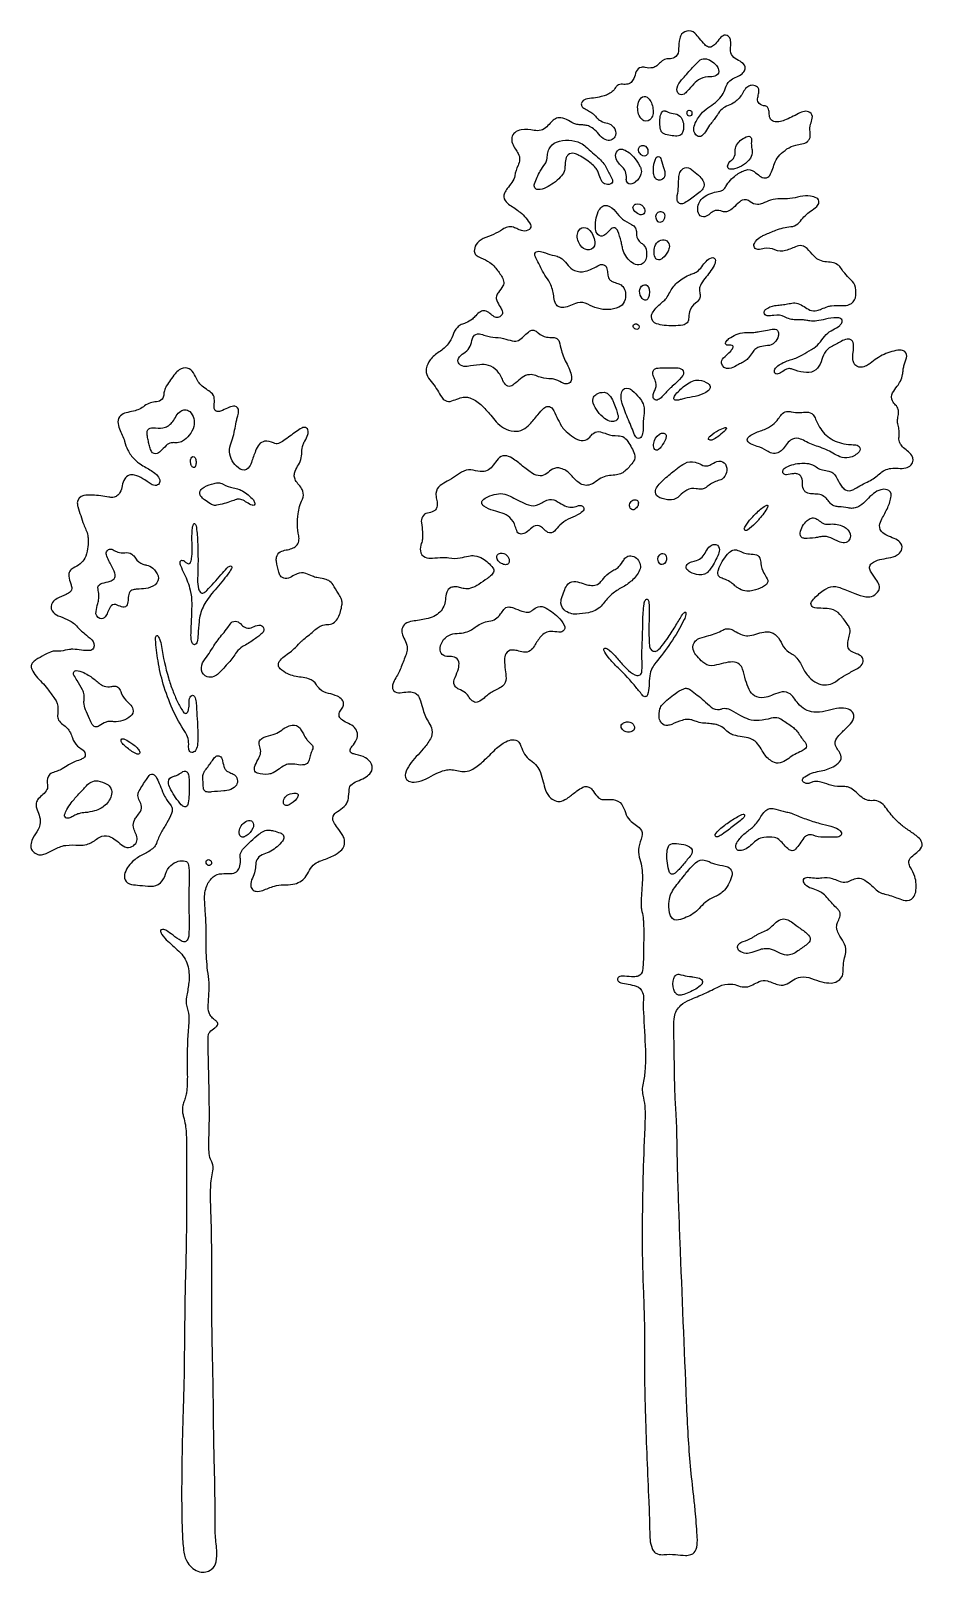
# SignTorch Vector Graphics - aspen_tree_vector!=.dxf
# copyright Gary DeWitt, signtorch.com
# Model space of a CAD drawing. Extents: x 9.77 to 14.36, y 8.06 to 16.01.
import ezdxf

# ---------------------------------------------------------------- set-up
doc = ezdxf.new("R2010")
doc.units = 0
doc.layers.add('SignTorch_ASPEN_TREE_VECTOR', color=18, linetype='CONTINUOUS')

msp = doc.modelspace()

# ---------------------------------------------------------------- linework, layer by layer
at = {"layer": 'SignTorch_ASPEN_TREE_VECTOR'}
for points in [[(13.1121, 9.7619, -0.001873), (13.1005, 10.0943, -0.004178), (13.0971, 10.2434, 0.004728), (13.0944, 10.3578, 0.007817), (13.091, 10.427, -0.007175), (13.0855, 10.5372, -0.006627), (13.0828, 10.6566, 0.002001), (13.081, 10.7876, 0.003107), (13.079, 10.872, -0.049873), (13.0825, 10.9216, -0.174852), (13.1164, 10.9814, -0.0792), (13.1622, 11.0095, 0.008493), (13.237, 11.042, 0.009417), (13.3133, 11.0785, -0.133315), (13.3735, 11.0906, -0.076637), (13.4127, 11.0819, 0.110928), (13.4524, 11.0759, 0.119266), (13.4869, 11.0869, -0.035147), (13.5191, 11.1034, -0.165366), (13.5619, 11.1067, -0.039895), (13.593, 11.096, 0.048813), (13.6223, 11.0865, 0.178197), (13.6638, 11.0923, 0.028264), (13.6967, 11.1123, -0.117037), (13.7326, 11.1262, -0.126317), (13.7891, 11.1197, 0.026016), (13.8432, 11.1022, 0.068405), (13.8904, 11.0963, 0.262406), (13.9455, 11.1281, 0.133304), (13.9522, 11.1524, -0.025586), (13.9547, 11.1989, -0.056252), (13.9628, 11.2358, 0.118544), (13.9663, 11.2733, 0.118249), (13.9488, 11.3175, -0.045862), (13.9252, 11.3586, -0.102032), (13.9191, 11.385, -0.112871), (13.924, 11.409, 0.013595), (13.9355, 11.4362, 0.21869), (13.9338, 11.4649, 0.079041), (13.9231, 11.479, -0.029032), (13.875, 11.531, 0.052953), (13.8493, 11.5563, 0.062778), (13.8232, 11.5721, 0.037728), (13.7885, 11.5846, -0.146135), (13.7572, 11.6042, -0.136098), (13.7475, 11.6243, -0.290469), (13.7516, 11.6346, -0.188271), (13.7769, 11.641, 0.015893), (13.8138, 11.6376, 0.059102), (13.8428, 11.6392, -0.124452), (13.8966, 11.6353, -0.025949), (13.9284, 11.6229, 0.116788), (13.962, 11.6165, 0.112801), (13.9904, 11.6242, -0.058034), (14.0178, 11.635, -0.182078), (14.054, 11.6313, -0.064585), (14.0899, 11.6073, -0.006577), (14.1233, 11.5772, 0.09406), (14.151, 11.5599, 0.033682), (14.1679, 11.5547, -0.037996), (14.235, 11.533, 0.048581), (14.2715, 11.5221, 0.279848), (14.3138, 11.5376, 0.122713), (14.3264, 11.5653, 0.124125), (14.3214, 11.6458, 0.065848), (14.3, 11.6911, -0.123529), (14.2914, 11.7166, -0.24632), (14.3042, 11.7468, -0.003527), (14.333, 11.77, 0.05132), (14.3521, 11.7887, 0.261699), (14.3581, 11.8208, 0.141582), (14.3394, 11.8474, 0.022657), (14.2938, 11.881, -0.025327), (14.2476, 11.9152, -0.03622), (14.2185, 11.943, -0.030509), (14.1717, 12.0014, 0.103425), (14.1421, 12.029, 0.160619), (14.1081, 12.0368, -0.099454), (14.0733, 12.0404, -0.094191), (14.0482, 12.0539, -0.025979), (14.019, 12.08, 0.06712), (13.9921, 12.1004, 0.091572), (13.9686, 12.1085, 0.048933), (13.9374, 12.1101, -0.100015), (13.88, 12.119, 0.030945), (13.8312, 12.1336, 0.127722), (13.7963, 12.1328, 0.029773), (13.7798, 12.127, -0.149678), (13.7625, 12.1252, -0.118701), (13.7477, 12.132, -0.319411), (13.7437, 12.1457, -0.158501), (13.7545, 12.16, -0.069849), (13.79, 12.1779, -0.039988), (13.8296, 12.188, 0.07511), (13.9016, 12.2118, 0.097661), (13.9336, 12.2367, 0.265709), (13.9403, 12.2711, 0.076353), (13.9274, 12.2959, -0.063148), (13.9139, 12.3204, -0.266775), (13.9194, 12.3583, -0.027992), (13.9434, 12.3857, -0.010002), (13.9841, 12.4256, 0.128289), (14.0058, 12.46, 0.148074), (14.006, 12.4825, 0.160352), (13.9942, 12.4998, 0.127281), (13.9659, 12.5117, 0.080857), (13.918, 12.511, 0.019681), (13.8603, 12.4983, -0.088024), (13.8014, 12.4937, -0.099119), (13.7567, 12.5072, -0.098768), (13.7205, 12.5369, -0.027927), (13.6988, 12.5667, 0.130704), (13.6715, 12.5915, 0.203201), (13.6261, 12.5949, 0.015022), (13.5833, 12.5791, -0.048313), (13.5462, 12.5681, -0.190857), (13.4959, 12.5775, -0.142925), (13.4676, 12.6094, -0.048205), (13.45, 12.6586, 0.015426), (13.4341, 12.714, 0.131337), (13.4181, 12.739, 0.19363), (13.3832, 12.7519, 0.059747), (13.336, 12.745, -0.016132), (13.2879, 12.7336, -0.200398), (13.239, 12.7433, -0.048151), (13.2209, 12.7581, -0.026925), (13.193, 12.789, -0.106358), (13.1798, 12.8152, -0.263946), (13.1917, 12.8603, -0.119572), (13.2146, 12.8745, -0.018889), (13.26, 12.8876, 0.065816), (13.3332, 12.9164, -0.090104), (13.3518, 12.9227, -0.151754), (13.3796, 12.9183, -0.020262), (13.4019, 12.9063, 0.044126), (13.4314, 12.892, 0.102931), (13.4617, 12.8873, 0.072499), (13.5027, 12.8954, -0.043451), (13.5433, 12.9058, -0.074984), (13.5708, 12.9063, -0.174928), (13.6108, 12.8854, -0.084881), (13.639, 12.8419, 0.156947), (13.6731, 12.8028, -0.013293), (13.6962, 12.788, -0.063524), (13.7093, 12.7765, -0.072484), (13.7428, 12.7249, 0.079433), (13.7771, 12.6739, 0.087579), (13.8176, 12.6433, 0.226602), (13.8968, 12.6412, 0.060679), (13.9215, 12.656, -0.038714), (13.9662, 12.6855, -0.011424), (14.0201, 12.7139, 0.098651), (14.0462, 12.734, 0.196122), (14.0555, 12.7614, 0.232648), (14.0433, 12.7829, 0.078669), (14.0138, 12.7969, -0.130747), (13.986, 12.8137, -0.191862), (13.976, 12.8382, -0.069528), (13.98, 12.869, 0.015686), (13.9873, 12.899, 0.164019), (13.9835, 12.9308, 0.044637), (13.9724, 12.9497, 0.016386), (13.936, 12.997, 0.177636), (13.8906, 13.0237, 0.038699), (13.849, 13.028, -0.022646), (13.8065, 13.031, -0.234465), (13.7889, 13.0425, -0.290719), (13.7895, 13.0624, -0.053576), (13.8104, 13.087, -0.0485), (13.8647, 13.1292, -0.173265), (13.9143, 13.1404, -0.066221), (13.943, 13.133, -0.001928), (14.0126, 13.1044, 0.058976), (14.0703, 13.0881, 0.311972), (14.1357, 13.1194, 0.217654), (14.1382, 13.1475, 0.069818), (14.1219, 13.1789, -0.007963), (14.0939, 13.2199, -0.166197), (14.0886, 13.2401, -0.217105), (14.0993, 13.2597, -0.101395), (14.141, 13.2793, -0.024232), (14.1869, 13.2881, 0.094966), (14.2312, 13.3033, 0.151771), (14.2526, 13.3263, 0.259945), (14.2505, 13.3623, 0.150691), (14.2242, 13.3846, -0.000405), (14.187, 13.4005, -0.055854), (14.1576, 13.4172, -0.271535), (14.1408, 13.4556, -0.101946), (14.152, 13.4892, 0.024102), (14.1821, 13.5474, 0.067323), (14.2002, 13.6073, 0.385601), (14.1791, 13.6399, 0.133801), (14.1472, 13.6396, 0.098367), (14.1088, 13.6201, 0.043867), (14.0744, 13.5879, -0.06691), (14.0385, 13.5572, -0.077643), (14.0137, 13.5461, -0.090741), (13.9904, 13.5442, -0.028661), (13.9785, 13.546, 0.046011), (13.9308, 13.5518, -0.059188), (13.912, 13.5546, -0.144391), (13.886, 13.5706, -0.026719), (13.871, 13.5892, 0.091624), (13.8538, 13.6057, 0.123458), (13.8237, 13.6161, 0.007602), (13.7911, 13.6185, -0.086689), (13.7643, 13.6248, -0.14998), (13.752, 13.6352, -0.161454), (13.7435, 13.6683, 0.107038), (13.7386, 13.7021, 0.25158), (13.7163, 13.7217, 0.090414), (13.6966, 13.7226, 0.010317), (13.6611, 13.7171, -0.611291), (13.6429, 13.7411, -0.171425), (13.658, 13.7561, -0.099309), (13.739, 13.7763, -0.048337), (13.7745, 13.7745, -0.080159), (13.795, 13.768, -0.036006), (13.8199, 13.7531, 0.100739), (13.8465, 13.7416, 0.011131), (13.8789, 13.7354, -0.124513), (13.8998, 13.7263, -0.107281), (13.9167, 13.7061, 0.015811), (13.9408, 13.6635, 0.079764), (13.9568, 13.6447, 0.234182), (13.9922, 13.6358, 0.083547), (14.0118, 13.6437, -0.023343), (14.0858, 13.6841, 0.07666), (14.1397, 13.7216, -0.157703), (14.199, 13.75, -0.060393), (14.237, 13.7505, 0.077452), (14.275, 13.7524, 0.14727), (14.3029, 13.7674, 0.371085), (14.3065, 13.8168, 0.075894), (14.2833, 13.8398, -0.042082), (14.2585, 13.8613, -0.078909), (14.2448, 13.8808, -0.139896), (14.24, 13.907, 0.007993), (14.2418, 13.9286, 0.068707), (14.2402, 13.9518, 0.002374), (14.2343, 13.9789, -0.07781), (14.2329, 14.0011, -0.03139), (14.2371, 14.0276, 0.129689), (14.236, 14.0543, 0.117779), (14.2229, 14.0767, -0.059404), (14.2072, 14.0974, -0.277773), (14.2078, 14.1391, -0.022857), (14.231, 14.173, 0.045281), (14.2474, 14.1994, 0.075619), (14.2586, 14.2339, 0.013704), (14.2618, 14.2568, -0.039982), (14.2661, 14.2795, -0.016203), (14.2789, 14.3206, 0.314241), (14.2699, 14.3522, 0.19594), (14.2445, 14.36, 0.09039), (14.1635, 14.3378, 0.062188), (14.0914, 14.2913, -0.052683), (14.0736, 14.2794, -0.108764), (14.0449, 14.2715, -0.309979), (14.007, 14.2946, -0.091461), (14.0025, 14.3131, -0.049697), (14.004, 14.348, 0.058592), (14.0051, 14.3912, 0.271322), (13.9884, 14.4145, 0.156359), (13.9727, 14.4162, 0.074749), (13.942, 14.405, -0.003529), (13.8908, 14.3775, 0.147555), (13.8571, 14.3443, 0.054456), (13.8385, 14.299, -0.156652), (13.8112, 14.2585, -0.187263), (13.7633, 14.2438, -0.066577), (13.7051, 14.256, -0.000834), (13.6856, 14.2629, 0.162222), (13.668, 14.2632, 0.081579), (13.6416, 14.25, -0.084749), (13.6151, 14.237, -0.189893), (13.605, 14.2379, -0.210229), (13.599, 14.245, -0.267222), (13.6045, 14.2671, -0.064787), (13.6299, 14.2875, -0.074384), (13.6865, 14.3114, 0.077617), (13.743, 14.3356, -0.009768), (13.7893, 14.3634, 0.006077), (13.8009, 14.3703, 0.107735), (13.8351, 14.4028, -0.044514), (13.865, 14.4394, -0.087924), (13.8994, 14.464, 0.068171), (13.9347, 14.4873, 0.073415), (13.9463, 14.5009, 0.427505), (13.9411, 14.5214, 0.136962), (13.9187, 14.527, 0.053343), (13.861, 14.519, -0.022606), (13.8161, 14.51, -0.077256), (13.7816, 14.51, -0.009032), (13.7589, 14.514, 0.040554), (13.7359, 14.5165, 0.016552), (13.7072, 14.5164, -0.078988), (13.6788, 14.5199, -0.04962), (13.651, 14.5309, 0.166961), (13.596, 14.539, -0.064186), (13.5616, 14.537, -0.352056), (13.5458, 14.5517, -0.26538), (13.5527, 14.5691, -0.136941), (13.6005, 14.5897, -0.016217), (13.6298, 14.5927, 0.03331), (13.6589, 14.5967, -0.010532), (13.6885, 14.6021, -0.117716), (13.7192, 14.5999, -0.08061), (13.7508, 14.5839, 0.057425), (13.7815, 14.5665, 0.160674), (13.8172, 14.5635, 0.04709), (13.8413, 14.5718, -0.029012), (13.8741, 14.5844, -0.055923), (13.892, 14.588, -0.02968), (13.9521, 14.5896, 0.091347), (13.9841, 14.5944, 0.263048), (14.0158, 14.6301, 0.105705), (14.0158, 14.6826, 0.160851), (13.9924, 14.7227, -0.043518), (13.9604, 14.7563, -0.023908), (13.9437, 14.7793, 0.092131), (13.924, 14.8, 0.128291), (13.8941, 14.8115, 0.00252), (13.8585, 14.8154, -0.111143), (13.824, 14.8271, -0.071502), (13.801, 14.846, 0.005721), (13.7667, 14.8829, 0.100763), (13.7488, 14.8953, 0.206045), (13.7147, 14.8954, -0.020588), (13.656, 14.873, -0.196528), (13.6009, 14.8766, 0.170367), (13.546, 14.883, -0.048461), (13.513, 14.8789, -0.275859), (13.4953, 14.8887, -0.253892), (13.4948, 14.9092, -0.151804), (13.5302, 14.9454, -0.021573), (13.5486, 14.9543, -0.007126), (13.6056, 14.9781, -0.075017), (13.6828, 14.9963, 0.080785), (13.7021, 15.001, 0.134683), (13.7328, 15.0254, -0.085342), (13.785, 15.076, 0.031056), (13.8166, 15.1006, 0.180467), (13.8278, 15.1215, 0.315741), (13.8164, 15.1435, 0.086414), (13.7847, 15.1536, 0.09167), (13.7311, 15.1511, -0.023185), (13.6784, 15.1414, -0.050326), (13.6285, 15.1396, 0.098622), (13.5789, 15.133, 0.024613), (13.5362, 15.116, -0.109393), (13.5119, 15.1109, -0.171435), (13.4731, 15.125, 0.25918), (13.4325, 15.1324, 0.106877), (13.4176, 15.1234, 0.003303), (13.3857, 15.0931, -0.083128), (13.3605, 15.0759, -0.131512), (13.3413, 15.0726, -0.072253), (13.3212, 15.0774, 0.220659), (13.2832, 15.0752, 0.070775), (13.2594, 15.0578, -0.202089), (13.232, 15.047, -0.319342), (13.2062, 15.0663, -0.23753), (13.2162, 15.1298, -0.095926), (13.2409, 15.1531, -0.073773), (13.281, 15.171, -0.025971), (13.318, 15.1793, 0.146616), (13.3364, 15.1883, 0.076962), (13.3484, 15.2036, -0.106824), (13.4001, 15.2617, -0.076405), (13.4506, 15.2879, -0.2528), (13.4942, 15.2805, -0.008745), (13.5232, 15.2569, 0.179881), (13.5502, 15.2473, 0.259492), (13.5738, 15.2608, 0.060664), (13.59, 15.297, -0.020762), (13.6019, 15.3303, -0.103227), (13.626, 15.3665, -0.044589), (13.663, 15.3968, -0.088938), (13.7082, 15.417, -0.02938), (13.7394, 15.4229, 0.144706), (13.7686, 15.4356, 0.097758), (13.7795, 15.4493, 0.113022), (13.7833, 15.464, 0.049012), (13.7819, 15.4854, -0.122842), (13.785, 15.525, 0.027907), (13.7934, 15.5555, 0.310382), (13.781, 15.5855, 0.199781), (13.7535, 15.5906, 0.070148), (13.722, 15.5792, -0.023266), (13.6505, 15.5452, -0.061478), (13.6216, 15.537, -0.105909), (13.5947, 15.5386, -0.240828), (13.5757, 15.5561, -0.093168), (13.5712, 15.5825, 0.132572), (13.5647, 15.6085, 0.238072), (13.55, 15.6185, -0.150802), (13.52, 15.632, -0.257406), (13.5117, 15.6552, -0.011811), (13.5165, 15.6809, 0.05697), (13.5183, 15.6997, 0.270981), (13.506, 15.7198, 0.154232), (13.479, 15.7249, 0.162259), (13.4553, 15.7137, 0.080979), (13.4368, 15.6892, -0.090348), (13.4016, 15.6444, -0.100744), (13.3681, 15.625, 0.157751), (13.3103, 15.5823, 0.011672), (13.3026, 15.5709, -0.031516), (13.27, 15.527, 0.058385), (13.2486, 15.4946, -0.109639), (13.224, 15.4646, -0.31289), (13.2015, 15.4632, -0.272084), (13.1826, 15.4984, -0.100687), (13.1904, 15.5302, -0.078969), (13.2283, 15.5859, -0.062759), (13.2649, 15.6162, 0.037735), (13.303, 15.6446, 0.144133), (13.3456, 15.7114, -0.137804), (13.3681, 15.7476, -0.08784), (13.3964, 15.7655, 0.040441), (13.4262, 15.7807, 0.130861), (13.4439, 15.7994, 0.357797), (13.4366, 15.8377, 0.064023), (13.4043, 15.8582, -0.170218), (13.3771, 15.8849, -0.160589), (13.3721, 15.9207, 0.085044), (13.3724, 15.9568, 0.114399), (13.3655, 15.9736, 0.313575), (13.3396, 15.983, 0.168029), (13.3184, 15.9686, -0.017431), (13.2941, 15.9386, -0.108171), (13.2744, 15.9239, -0.174694), (13.259, 15.9227, -0.142135), (13.2392, 15.9348, -0.021273), (13.2125, 15.9666, 0.042421), (13.1878, 15.9937, 0.246355), (13.146, 16.005, 0.23852), (13.1145, 15.9791, 0.080146), (13.1075, 15.9522, 0.010701), (13.1038, 15.9017, -0.263754), (13.0824, 15.8682, -0.1267), (13.0564, 15.862, 0.200427), (13.0103, 15.8436, -0.006393), (12.9923, 15.8264, -0.143729), (12.9712, 15.8159, -0.105721), (12.9321, 15.8171, 0.114944), (12.911, 15.8174, 0.25398), (12.8864, 15.7962, -0.001039), (12.8728, 15.7604, -0.110967), (12.859, 15.7397, -0.151306), (12.8425, 15.7315, -0.065993), (12.8154, 15.7306, 0.177291), (12.7892, 15.7239, 0.106422), (12.7797, 15.7139, -0.154617), (12.7381, 15.6776, -0.038184), (12.7146, 15.6694, -0.024118), (12.6761, 15.6612, -0.01225), (12.6347, 15.6554, 0.194786), (12.6075, 15.6407, 0.423893), (12.6109, 15.6113, 0.050441), (12.634, 15.597, -0.04164), (12.6568, 15.5834, -0.057304), (12.6711, 15.5705, 0.018268), (12.689, 15.5516, 0.077747), (12.7033, 15.5414, 0.062146), (12.7377, 15.5292, -0.167336), (12.7689, 15.5101, -0.240019), (12.7785, 15.4667, -0.424428), (12.735, 15.4421, -0.15108), (12.7, 15.4653, 0.039032), (12.671, 15.4957, 0.06952), (12.6451, 15.5132, 0.090608), (12.6219, 15.5196, 0.016144), (12.5978, 15.5211, -0.07678), (12.5741, 15.5254, -0.058262), (12.5363, 15.5436, 0.11207), (12.4967, 15.5577, 0.154382), (12.4691, 15.5525, 0.086118), (12.4491, 15.5369, -0.007894), (12.4249, 15.5109, -0.140283), (12.3953, 15.4937, -0.11084), (12.3596, 15.4927, 0.079114), (12.2934, 15.4951, 0.137736), (12.2594, 15.4809, 0.182661), (12.2449, 15.4568, 0.138296), (12.2479, 15.4253, 0.060927), (12.2637, 15.396, -0.028598), (12.2778, 15.3732, -0.147087), (12.2845, 15.3413, -0.089969), (12.2766, 15.3121, 0.071429), (12.26, 15.2584, -0.124029), (12.2454, 15.2243, -0.004988), (12.221, 15.193, 0.065284), (12.2065, 15.1689, 0.257465), (12.21, 15.1318, 0.104541), (12.2352, 15.1076, -0.030104), (12.2879, 15.0702, -0.099962), (12.3401, 15.0075, -0.357269), (12.3352, 14.9825, -0.23406), (12.3015, 14.9745, -0.056261), (12.2764, 14.9834, 0.026854), (12.2527, 14.9933, 0.155413), (12.2225, 14.9944, 0.087242), (12.1969, 14.9821, -0.056878), (12.1509, 14.9566, -0.001759), (12.0977, 14.9347, 0.155214), (12.0607, 14.9039, 0.141544), (12.0508, 14.8704, 0.222725), (12.0604, 14.8497, 0.090116), (12.0847, 14.8358, -0.069979), (12.1307, 14.8118, -0.060654), (12.1574, 14.7874, -0.038376), (12.1911, 14.7413, -0.073224), (12.2024, 14.7153, -0.203565), (12.1991, 14.6915, -0.032061), (12.1756, 14.6574, 0.1057), (12.1657, 14.6375, 0.168178), (12.1677, 14.6148, 0.032884), (12.1846, 14.5826, -0.037044), (12.1952, 14.5621, -0.308907), (12.1903, 14.5376, -0.156371), (12.1726, 14.5287, -0.166829), (12.1542, 14.5319, -0.068377), (12.1311, 14.5493, 0.152947), (12.1055, 14.5625, 0.196599), (12.0824, 14.5575, 0.057424), (12.059, 14.537, -0.034099), (12.0411, 14.5198, -0.085294), (12.0068, 14.4999, 0.010637), (11.9843, 14.491, 0.110125), (11.9638, 14.4764, 0.107612), (11.9399, 14.4345, -0.095329), (11.917, 14.392, -0.078999), (11.8705, 14.3506, 0.07972), (11.8241, 14.3091, 0.130166), (11.8039, 14.264, 0.164789), (11.8102, 14.2251, 0.059601), (11.8354, 14.1889, -0.054379), (11.861, 14.153, 0.021804), (11.8832, 14.1172, 0.119062), (11.902, 14.1001, 0.216011), (11.9357, 14.0976, 0.004401), (11.9708, 14.1108, -0.078634), (12.0029, 14.1177, -0.101984), (12.028, 14.114, -0.099071), (12.0845, 14.0795, -0.037611), (12.1364, 14.0237, 0.011859), (12.1642, 13.9905, 0.076666), (12.2023, 13.9586, 0.115196), (12.2559, 13.9412, 0.141943), (12.3011, 13.9503, 0.084468), (12.337, 13.9775, 0.020994), (12.3795, 14.0268, -0.026269), (12.4095, 14.0607, -0.212676), (12.4318, 14.0695, -0.246515), (12.4545, 14.0563, -0.033109), (12.4774, 14.0139, 0.01783), (12.4995, 13.97, 0.059637), (12.508, 13.958, 0.083043), (12.5838, 13.8984, 0.216871), (12.622, 13.8956, 0.142428), (12.6523, 13.9179, -0.080526), (12.667, 13.9319, -0.216546), (12.7017, 13.9379, -0.025355), (12.733, 13.928, 0.099255), (12.7923, 13.9185, -0.166878), (12.8233, 13.9092, -0.090859), (12.8433, 13.8885, -0.055327), (12.877, 13.823, -0.250135), (12.8724, 13.7863, -0.044997), (12.833, 13.74, -0.081229), (12.8112, 13.7246, -0.077637), (12.7845, 13.7165, -0.020096), (12.7481, 13.7128, 0.096082), (12.7127, 13.7036, 0.058382), (12.6779, 13.6818, -0.111712), (12.641, 13.6638, -0.129657), (12.6134, 13.6645, -0.111036), (12.5853, 13.68, -0.029816), (12.5455, 13.7198, 0.139762), (12.498, 13.75, 0.100956), (12.4745, 13.7521, 0.109228), (12.4539, 13.745, 0.040382), (12.4244, 13.7236, -0.189356), (12.39, 13.7116, -0.136543), (12.3518, 13.7238, -0.026819), (12.3, 13.762, 0.023473), (12.2457, 13.8026, 0.140411), (12.2081, 13.8149, 0.239252), (12.1736, 13.799, 0.006811), (12.1483, 13.766, -0.076896), (12.1246, 13.7428, -0.162717), (12.093, 13.733, -0.061477), (12.0452, 13.74, 0.183941), (11.9971, 13.7354, 0.037958), (11.9541, 13.7099, -0.029325), (11.9116, 13.6837, 0.030207), (11.8758, 13.6615, 0.231243), (11.8536, 13.6209, 0.082878), (11.8571, 13.5913, -0.085458), (11.8605, 13.5616, -0.12086), (11.854, 13.5405, -0.151474), (11.8408, 13.5286, -0.068678), (11.81, 13.5193, 0.239455), (11.7839, 13.5004, 0.155237), (11.7787, 13.4692, -0.015813), (11.7839, 13.4221, -0.044437), (11.7836, 13.3856, -0.069543), (11.7781, 13.3628, 0.129922), (11.7735, 13.3239, 0.26521), (11.798, 13.2922, 0.123468), (11.8354, 13.2866, -0.009579), (11.8881, 13.2908, -0.065722), (11.92, 13.2885, 0.10156), (11.9792, 13.2885, 0.00731), (12.0218, 13.2978, -0.09468), (12.0529, 13.2992, -0.096675), (12.0937, 13.2848, -0.099684), (12.147, 13.237, -0.271721), (12.1495, 13.215, -0.108676), (12.135, 13.1955, -0.022928), (12.1188, 13.1826, -0.008719), (12.0742, 13.1515, -0.078318), (12.0309, 13.1314, -0.117939), (11.999, 13.13, -0.027663), (11.9755, 13.1359, 0.082503), (11.9515, 13.1392, 0.088488), (11.931, 13.135, 0.231733), (11.9091, 13.1108, 0.05238), (11.9025, 13.0733, -0.178666), (11.8736, 13.0091, -0.080008), (11.8428, 12.9865, -0.074172), (11.8038, 12.9733, -0.010507), (11.7322, 12.9619, 0.115755), (11.6957, 12.9479, 0.209342), (11.6783, 12.9202, 0.1247), (11.6811, 12.8921, 0.035481), (11.6968, 12.857, -0.134573), (11.7052, 12.8195, -0.077991), (11.6994, 12.791, -0.004084), (11.675, 12.727, -0.043215), (11.6464, 12.6691, 0.057062), (11.6318, 12.6375, 0.116569), (11.6299, 12.6153, 0.184824), (11.637, 12.6028, 0.204435), (11.669, 12.5932, -0.00116), (11.7081, 12.5976, -0.103765), (11.7386, 12.5946, -0.138809), (11.7579, 12.5819, -0.115837), (11.7739, 12.5515, 0.009595), (11.7871, 12.5044, 0.069699), (11.8175, 12.4382, -0.090746), (11.8324, 12.4019, -0.182952), (11.8251, 12.3552, -0.051011), (11.788, 12.303, -0.009235), (11.7523, 12.2638, 0.036399), (11.7188, 12.2226, 0.081521), (11.6964, 12.1761, 0.183099), (11.6982, 12.1525, 0.220998), (11.7192, 12.1349, 0.132464), (11.7636, 12.135, 0.06164), (11.8163, 12.1565, -0.024339), (11.8672, 12.1818, -0.052632), (11.9092, 12.1952, -0.086692), (11.936, 12.196, -0.020727), (11.97, 12.1897, 0.076095), (12.0044, 12.1871, 0.111402), (12.0431, 12.1991, 0.062334), (12.1005, 12.2424, 0.002598), (12.1604, 12.3012, -0.073469), (12.214, 12.3406, -0.099852), (12.2488, 12.351, -0.241516), (12.28, 12.3384, -0.101017), (12.2919, 12.3172, 0.060075), (12.3106, 12.2763, 0.106571), (12.341, 12.2445, -0.075693), (12.3733, 12.2146, -0.08226), (12.392, 12.1809, -0.026199), (12.4061, 12.1339, 0.019541), (12.4184, 12.0909, 0.137202), (12.4463, 12.0493, 0.108721), (12.4748, 12.0341, 0.141035), (12.4999, 12.0342, 0.096256), (12.5356, 12.0527, -0.007432), (12.5803, 12.087, -0.043889), (12.6111, 12.106, -0.302865), (12.6516, 12.101, -0.079561), (12.666, 12.084, 0.066589), (12.6918, 12.0517, 0.114748), (12.7043, 12.0442, 0.094258), (12.722, 12.0421, -0.036467), (12.7666, 12.042, -0.2276), (12.8112, 12.0162, -0.083872), (12.8303, 11.9747, 0.129502), (12.8531, 11.9351, 0.057164), (12.88, 11.9135, -0.066752), (12.9065, 11.8913, -0.269458), (12.9152, 11.8515, 0.019821), (12.9, 11.797, 0.133686), (12.9017, 11.7457, -0.06394), (12.918, 11.652, -0.024099), (12.9179, 11.6272, -0.005561), (12.9111, 11.5202, 0.031313), (12.9108, 11.494, 0.040941), (12.9135, 11.4741, -0.014984), (12.9209, 11.4342, -0.025384), (12.9234, 11.4104, -0.013214), (12.9245, 11.3688, -0.004117), (12.9234, 11.235, -0.026674), (12.9183, 11.1614, -0.271224), (12.8959, 11.1322, -0.108242), (12.8738, 11.1283, -0.00881), (12.8258, 11.1313, 0.062721), (12.8019, 11.1301, 0.570271), (12.7928, 11.1062, 0.17317), (12.8061, 11.098, 0.004612), (12.8451, 11.09, -0.029251), (12.8863, 11.0795, -0.241048), (12.919, 11.047, -0.097011), (12.9234, 11.0115, 0.032679), (12.923, 10.945, -0.004412), (12.933, 10.7498, -0.030335), (12.931, 10.6424, -0.040513), (12.9196, 10.5718, 0.094874), (12.9176, 10.5333, 0.023397), (12.923, 10.504, -0.045773), (12.9307, 10.449, -0.022771), (12.9309, 10.3826, 0.003674), (12.9213, 10.1173, 0.007841), (12.9168, 9.7691, 0.010033), (12.923, 9.497, -0.01228), (12.9288, 9.1815, 0.00981), (12.933, 8.866, 0.003423), (12.9507, 8.422, -0.00813), (12.9541, 8.311, 0.012074), (12.9574, 8.2259, 0.08568), (12.9681, 8.1808, 0.093205), (12.9807, 8.1619, 0.117418), (12.9961, 8.1523, 0.109974), (13.0281, 8.1488, -0.053752), (13.088, 8.149, 0.012719), (13.1405, 8.1449, 0.099733), (13.168, 8.1489, 0.235064), (13.1945, 8.1765, 0.079978), (13.2011, 8.2224, 0.012374), (13.2, 8.2482, 0.005655), (13.1902, 8.375, 0.007723), (13.1821, 8.4519, -0.015077), (13.1545, 8.7598, -0.004255), (13.1456, 8.9357, -0.000906)], [(13.17, 15.8103, -0.030626), (13.2097, 15.8517, -0.211227), (13.2401, 15.8621, -0.111413), (13.2711, 15.8522, -0.094716), (13.2997, 15.8271, -0.09891), (13.3105, 15.8055, -0.356521), (13.2972, 15.7755, -0.129605), (13.2689, 15.7695, 0.129823), (13.2164, 15.7582, 0.092463), (13.1823, 15.7321, 0.000138), (13.1489, 15.695, -0.052172), (13.1326, 15.6802, -0.321007), (13.107, 15.68, -0.337386), (13.0966, 15.7128, -0.090156), (13.1198, 15.7531, -0.008821), (13.1449, 15.7817, 0.008751)], [(12.9726, 15.5802, -0.120984), (12.9637, 15.5544, -0.361221), (12.9256, 15.5425, -0.17385), (12.9056, 15.5606, -0.173534), (12.8952, 15.6304, -0.143708), (12.9113, 15.6612, -0.38099), (12.9422, 15.6635, -0.109367), (12.9605, 15.6419, -0.145137)], [(13.05, 15.587, 0.075331), (13.0859, 15.578, -0.233044), (13.1175, 15.5587, -0.093474), (13.1288, 15.53, -0.119866), (13.1266, 15.4868, -0.121835), (13.1167, 15.4699, -0.182671), (13.1045, 15.4642, -0.047883), (13.0707, 15.4649, -0.046396), (13.0365, 15.4722, -0.074077), (13.0226, 15.4789, -0.167655), (13.0139, 15.4906, -0.058634), (13.0079, 15.5212, -0.051094), (13.0089, 15.557, -0.072291), (13.0164, 15.5838, -0.328399), (13.0328, 15.5931, -0.056705), (13.036, 15.5924, -0.01262)], [(13.1497, 15.5737, -0.211124), (13.1488, 15.5893, -0.630041), (13.1707, 15.5912, -0.324686), (13.1687, 15.5702, -0.443918), (13.152, 15.57, -0.046249), (13.1511, 15.5712, -0.022567)], [(12.691, 15.2721, 0.033664), (12.6827, 15.2916, 0.068196), (12.6766, 15.3003, 0.0373), (12.6536, 15.3218, 0.044834), (12.5905, 15.3638, 0.054405), (12.5667, 15.3736, 0.252177), (12.5352, 15.3668, 0.136645), (12.5254, 15.3521, 0.069912), (12.5193, 15.3188, -0.010309), (12.5177, 15.2928, -0.088343), (12.5143, 15.2799, -0.083373), (12.4947, 15.2513, -0.086817), (12.4213, 15.1977, -0.109077), (12.379, 15.1874, -0.281605), (12.3634, 15.1964, -0.205346), (12.3616, 15.2168, -0.055599), (12.3916, 15.2831, -0.026623), (12.4162, 15.3198, 0.121368), (12.4255, 15.3417, 0.021288), (12.4289, 15.3699, -0.099157), (12.4365, 15.3972, -0.184225), (12.4751, 15.4322, -0.210526), (12.5992, 15.4268, -0.06761), (12.627, 15.408, -0.00089), (12.6945, 15.3476, -0.045763), (12.7195, 15.3207, -0.055966), (12.735, 15.295, 0.011787), (12.7614, 15.2411, -0.175687), (12.7634, 15.2261, -0.243097), (12.7554, 15.2164, -0.227326), (12.7221, 15.218, -0.161487), (12.7063, 15.2346, -0.024858)], [(13.484, 15.386, -0.179527), (13.4742, 15.3497, -0.178805), (13.3929, 15.2942, -0.106565), (13.3682, 15.2934, -0.392179), (13.3571, 15.3083, -0.236769), (13.3764, 15.3385, 0.137968), (13.3898, 15.3526, 0.139915), (13.3965, 15.3845, -0.14266), (13.4034, 15.4163, -0.089118), (13.4222, 15.4398, -0.075044), (13.4521, 15.459, -0.075974), (13.4658, 15.4627, -0.266421), (13.4756, 15.4585, -0.19112), (13.4802, 15.4419, 0.052307), (13.48, 15.41, 0.033985), (13.482, 15.398, -0.035655)], [(12.796, 15.3233, -0.116775), (12.7804, 15.3543, -0.249969), (12.7891, 15.3879, -0.274947), (12.8144, 15.3954, -0.092074), (12.8434, 15.382, -0.063445), (12.8718, 15.3559, -0.044829), (12.9032, 15.3114, -0.055675), (12.9104, 15.2947, -0.156644), (12.9101, 15.2672, -0.14235), (12.8828, 15.2277, -0.09725), (12.8627, 15.2169, -0.161683), (12.8477, 15.2173, -0.195164), (12.8384, 15.2256, -0.141932), (12.835, 15.245, 0.122876), (12.8301, 15.2813, 0.111557), (12.8147, 15.3037, -0.031307)], [(12.9096, 15.369, -0.137654), (12.8982, 15.3882, -0.434947), (12.915, 15.415, -0.215315), (12.9336, 15.4106, -0.314704), (12.945, 15.374, -0.202896), (12.9342, 15.3613, -0.241822), (12.9199, 15.3614, -0.037219), (12.9149, 15.3646, -0.032132)], [(13.0311, 15.2866, -0.079646), (13.0341, 15.2621, -0.32949), (13.014, 15.237, -0.155775), (12.9966, 15.2379, -0.164169), (12.9838, 15.2483, -0.107874), (12.9756, 15.271, -0.109135), (12.9811, 15.3347, -0.056867), (12.9891, 15.3527, -0.580103), (13.0098, 15.3525, -0.061405), (13.0142, 15.3415, 0.015544), (13.028, 15.296, -0.002108), (13.0306, 15.2883, -0.009257)], [(13.158, 15.133, -0.045685), (13.1289, 15.1162, -0.480995), (13.0975, 15.132, -0.108313), (13.0978, 15.1571, 0.050415), (13.1035, 15.2034, -0.012841), (13.106, 15.2556, -0.112184), (13.1138, 15.281, -0.125336), (13.1287, 15.2964, -0.284677), (13.1639, 15.2963, -0.031844), (13.1732, 15.2897, -0.008131), (13.207, 15.261, -0.071502), (13.2294, 15.2351, -0.30209), (13.2285, 15.1908, -0.069569), (13.2154, 15.1766, -0.018539)], [(12.808, 14.9199, 0.036941), (12.7905, 14.9739, 0.1343), (12.7809, 14.9865, 0.372064), (12.7566, 14.9849, 0.007844), (12.7376, 14.9658, -0.068541), (12.7183, 14.9504, -0.36066), (12.6887, 14.9552, -0.153872), (12.6761, 14.9839, -0.134337), (12.6905, 15.0738, -0.105383), (12.7084, 15.098, -0.247021), (12.736, 15.1048, -0.183037), (12.7796, 15.0746, 0.072312), (12.8156, 15.0357, 0.066157), (12.8609, 15.0082, -0.168711), (12.8818, 14.9887, -0.142461), (12.8868, 14.9647, 0.20792), (12.9016, 14.9216, 0.056413), (12.9161, 14.909, -0.182105), (12.9365, 14.8796, -0.129167), (12.9359, 14.8278, -0.336528), (12.899, 14.7995, -0.148509), (12.867, 14.8091, -0.172769), (12.819, 14.873, -0.027628), (12.8132, 14.8963, 0.012115)], [(12.8711, 15.0859, -0.464314), (12.8838, 15.1131, -0.308298), (12.9223, 15.0998, -0.160917), (12.9305, 15.075, -0.402078), (12.9138, 15.0575, -0.110621), (12.8992, 15.0601, -0.147439), (12.874, 15.081, -0.014261), (12.8721, 15.0841, -0.024392)], [(13.029, 15.034, -0.151796), (13.0171, 15.0207, -0.316922), (12.9989, 15.022, -0.343681), (12.9904, 15.0603, -0.417311), (13.0224, 15.0715, -0.239882), (13.0322, 15.0585, -0.152602)], [(12.666, 14.944, -0.077564), (12.6727, 14.909, -0.404876), (12.6436, 14.8769, -0.210925), (12.6063, 14.8906, -0.214015), (12.582, 14.951, -0.12257), (12.5895, 14.9768, -0.359079), (12.6265, 14.9905, -0.133407), (12.6475, 14.9761, -0.090897)], [(12.3981, 14.7768, 0.010989), (12.3679, 14.8363, -0.109297), (12.3633, 14.8525, -0.385622), (12.3764, 14.8686, -0.082609), (12.3929, 14.8684, -0.052414), (12.4182, 14.8612, 0.044778), (12.465, 14.847, -0.056417), (12.4906, 14.8386, -0.076337), (12.5073, 14.8276, -0.052943), (12.5349, 14.7968, 0.134863), (12.5671, 14.7708, 0.167116), (12.6234, 14.7663, 0.054478), (12.6597, 14.78, -0.004834), (12.6976, 14.7988, -0.42792), (12.7327, 14.7856, -0.097339), (12.7383, 14.759, 0.089236), (12.7436, 14.7322, 0.150763), (12.7548, 14.7181, 0.069953), (12.7712, 14.71, -0.002101), (12.797, 14.7012, -0.147942), (12.8166, 14.6872, -0.119805), (12.8302, 14.6563, -0.14938), (12.8244, 14.6083, -0.193361), (12.7962, 14.5808, -0.174004), (12.686, 14.5758, -0.050933), (12.6363, 14.5968, 0.194687), (12.5826, 14.6032, 0.04632), (12.5477, 14.5901, -0.076966), (12.5121, 14.5791, -0.14252), (12.4879, 14.5825, -0.159183), (12.4716, 14.5973, -0.112957), (12.4613, 14.6314, 0.085845), (12.4456, 14.6959, 0.055629), (12.4223, 14.7365, -0.04614)], [(13.0077, 14.8258, -0.390195), (12.9836, 14.8371, -0.213693), (12.9858, 14.9024, -0.195145), (13.0133, 14.9271, -0.537942), (13.0569, 14.8946, -0.105023), (13.0499, 14.8691, -0.102863), (13.0213, 14.8337, -0.039919), (13.0138, 14.8285, -0.054998)], [(13.1575, 14.7464, -0.021687), (13.179, 14.7549, 0.071026), (13.1996, 14.7655, 0.083446), (13.2242, 14.79, -0.030806), (13.246, 14.817, -0.119156), (13.2739, 14.8357, -0.515238), (13.294, 14.8221, -0.13756), (13.2872, 14.7959, -0.044685), (13.24, 14.729, 0.066629), (13.2164, 14.6922, 0.124603), (13.2119, 14.669, 0.036742), (13.2149, 14.6464, -0.178276), (13.2115, 14.6238, -0.120836), (13.1917, 14.6022, 0.189045), (13.1607, 14.5576, 0.055697), (13.156, 14.5198, -0.178463), (13.1487, 14.5007, -0.178512), (13.127, 14.4888, -0.064838), (13.0294, 14.4873, -0.049321), (12.9905, 14.4956, -0.334925), (12.9645, 14.5325, -0.148686), (12.973, 14.5575, -0.063157), (13.0147, 14.6023, 0.008823), (13.0329, 14.6181, 0.064681), (13.0413, 14.6279, 0.02432), (13.0583, 14.6568, -0.082459), (13.0959, 14.7063, -0.04532), (13.1226, 14.7274, -0.038827)], [(12.95, 14.632, -0.145483), (12.9404, 14.619, -0.234646), (12.9303, 14.6171, -0.152991), (12.9167, 14.626, -0.169058), (12.9028, 14.6636, -0.289188), (12.9214, 14.6943, -0.394942), (12.9483, 14.6863, -0.11246), (12.9533, 14.6702, -0.062247), (12.952, 14.64, -0.019189), (12.9511, 14.6354, -0.025579)], [(12.8698, 14.4843, -0.28231), (12.8766, 14.4934, -0.261642), (12.8959, 14.4909, -0.261086), (12.9007, 14.48, -0.22319), (12.8937, 14.4682, -0.250676), (12.8835, 14.4671, -0.210379), (12.87, 14.481, -0.072174), (12.8698, 14.4822, -0.039768)], [(13.5631, 14.463, -0.011198), (13.5938, 14.4685, -0.373804), (13.618, 14.4534, -0.141515), (13.6184, 14.4317, -0.133703), (13.599, 14.3988, -0.181978), (13.5624, 14.3828, 0.051453), (13.5229, 14.3765, 0.097112), (13.5026, 14.3667, 0.084938), (13.485, 14.348, -0.019613), (13.4651, 14.3204, -0.085411), (13.4483, 14.3051, -0.020465), (13.4247, 14.2915, 0.016718), (13.401, 14.278, -0.095278), (13.3655, 14.2646, -0.410897), (13.3257, 14.2924, -0.269232), (13.3352, 14.3191, 0.031284), (13.3728, 14.355, 0.064906), (13.3845, 14.3716, 0.436661), (13.3805, 14.3829, 0.134298), (13.3672, 14.3848, -0.099006), (13.3538, 14.3858, -0.495148), (13.3475, 14.4014, -0.107763), (13.364, 14.419, -0.047482), (13.4012, 14.4397, -0.092151), (13.4448, 14.4499, -0.014619), (13.4717, 14.4503, 0.032565), (13.4986, 14.4518, 0.013816), (13.5208, 14.455, 0.00717)], [(12.5006, 14.3584, 0.065752), (12.5292, 14.2875, -0.047025), (12.546, 14.25, -0.066501), (12.553, 14.2144, -0.456839), (12.5237, 14.1857, -0.117279), (12.5011, 14.193, 0.073225), (12.4607, 14.2103, 0.07419), (12.4481, 14.2117, -0.080797), (12.3978, 14.2178, -0.025179), (12.3676, 14.2283, 0.117108), (12.336, 14.2331, 0.1483), (12.2975, 14.2178, 0.011342), (12.2658, 14.1914, -0.036786), (12.2452, 14.176, -0.31939), (12.2176, 14.1773, -0.136306), (12.1991, 14.2025, 0.089747), (12.1692, 14.2524, 0.146999), (12.1237, 14.2808, 0.092239), (12.0791, 14.2845, 0.020708), (12.015, 14.2753, -0.196414), (11.9806, 14.2824, -0.165298), (11.9677, 14.2993, -0.212025), (11.9693, 14.3161, -0.134846), (11.9966, 14.3437, 0.127319), (12.0244, 14.3709, 0.088414), (12.0388, 14.4087, -0.085393), (12.0465, 14.4291, -0.317517), (12.0774, 14.4432, -0.036196), (12.108, 14.435, 0.074), (12.1609, 14.4251, -0.06578), (12.214, 14.416, 0.0432), (12.2575, 14.4065, 0.194225), (12.286, 14.414, 0.040831), (12.3111, 14.436, -0.053541), (12.3366, 14.4574, -0.096517), (12.3485, 14.4623, -0.125107), (12.3585, 14.4619, -0.119495), (12.3808, 14.4487, 0.155569), (12.424, 14.4273, 0.041245), (12.4589, 14.4249, -0.151918), (12.4771, 14.4195, -0.178144), (12.4882, 14.4041, -0.005714)], [(10.7094, 8.6974, -0.002846), (10.7063, 8.9137, 0.003982), (10.7026, 9.13, -0.007548), (10.6987, 9.536, 0.010141), (10.6927, 9.942, -0.015211), (10.6923, 10.0419, -0.033774), (10.6965, 10.0868, -0.008809), (10.7039, 10.1282, 0.111748), (10.7031, 10.1581, 0.050262), (10.6958, 10.1784, -0.08969), (10.685, 10.217, -0.033982), (10.6831, 10.2967, 0.013101), (10.6857, 10.4447, 0.005925), (10.6796, 10.7405, -0.017306), (10.6798, 10.8145, -0.021777), (10.6809, 10.8286, -0.155947), (10.6876, 10.843, -0.066866), (10.714, 10.8651, 0.114375), (10.7271, 10.8782, 0.350224), (10.7249, 10.8965, 0.045629), (10.712, 10.907, -0.078486), (10.6936, 10.9243, -0.094505), (10.684, 10.943, -0.092388), (10.6797, 10.9853, 0.01112), (10.6845, 11.0641, 0.047271), (10.6807, 11.1304, -0.030699), (10.6698, 11.2532, -0.008669), (10.6688, 11.3486, 0.018173), (10.666, 11.444, -0.002171), (10.661, 11.5253, -0.107087), (10.6724, 11.5974, -0.130035), (10.7059, 11.6434, -0.160985), (10.7492, 11.66, -0.017933), (10.7958, 11.6604, 0.175906), (10.8254, 11.6703, 0.139761), (10.8405, 11.6913, 0.098193), (10.8459, 11.7274, 0.024078), (10.8442, 11.7459, -0.116604), (10.8459, 11.7644, -0.111687), (10.8616, 11.7905, -0.031254), (10.9409, 11.8631, -0.055679), (10.9664, 11.8794, -0.135415), (10.9935, 11.8845, -0.041424), (11.0156, 11.8809, -0.024971), (11.051, 11.87, -0.12452), (11.0653, 11.8604, -0.186943), (11.0694, 11.8494, -0.16075), (11.0621, 11.8283, -0.105213), (11.0016, 11.776, -0.0538), (10.9662, 11.7612, 0.168067), (10.9349, 11.7389, 0.149957), (10.9244, 11.707, -0.043854), (10.9207, 11.6736, -0.074427), (10.9076, 11.6371, 0.134948), (10.8989, 11.5993, 0.177418), (10.9074, 11.5788, 0.181706), (10.9268, 11.569, 0.123974), (10.9608, 11.5738, -0.017759), (11.0205, 11.5957, -0.084744), (11.0679, 11.6027, 0.041782), (11.1158, 11.6056, 0.092334), (11.1524, 11.6181, 0.102826), (11.1787, 11.641, 0.045566), (11.2014, 11.6774, -0.114758), (11.2288, 11.7103, -0.084809), (11.2609, 11.727, 0.036883), (11.3232, 11.7521, 0.064358), (11.3622, 11.7779, 0.272872), (11.3815, 11.8352, 0.078238), (11.3732, 11.8567, 0.036984), (11.346, 11.897, -0.038507), (11.3264, 11.9263, -0.296538), (11.3288, 11.965, -0.099892), (11.3458, 11.9804, 0.05267), (11.38, 12.0058, 0.084187), (11.3949, 12.0251, 0.089216), (11.402, 12.047, 0.024069), (11.4061, 12.0943, -0.231883), (11.4211, 12.1221, -0.068838), (11.4574, 12.1412, 0.055667), (11.4942, 12.1594, 0.089827), (11.5169, 12.1804, 0.277412), (11.5215, 12.225, 0.167206), (11.4896, 12.258, 0.065909), (11.441, 12.275, -0.024438), (11.4208, 12.2803, -0.394872), (11.4108, 12.298, -0.129576), (11.4212, 12.3174, 0.079581), (11.444, 12.3512, 0.15166), (11.4486, 12.3847, 0.156744), (11.4335, 12.4137, 0.095158), (11.4034, 12.434, -0.048428), (11.3715, 12.4514, -0.108168), (11.3576, 12.466, -0.2156), (11.3551, 12.4867, -0.096478), (11.3666, 12.5078, 0.121547), (11.377, 12.5295, 0.239274), (11.3696, 12.5569, 0.10394), (11.3455, 12.5745, 0.058595), (11.2991, 12.5892, -0.144781), (11.2558, 12.6116, -0.063839), (11.2382, 12.6334, 0.181193), (11.1973, 12.6652, 0.05253), (11.1592, 12.6728, -0.079428), (11.0893, 12.6908, -0.087542), (11.0506, 12.7164, -0.189936), (11.0413, 12.7363, -0.165883), (11.046, 12.7534, -0.079183), (11.071, 12.78, -0.010441), (11.1013, 12.8024, 0.048862), (11.1298, 12.8271, -0.008007), (11.1603, 12.8583, -0.022272), (11.1719, 12.8688, -0.007711), (11.2014, 12.8924, 0.025663), (11.23, 12.917, -0.056288), (11.2519, 12.9336, -0.076658), (11.2707, 12.9412, -0.044001), (11.3017, 12.9457, 0.159105), (11.331, 12.9571, 0.1098), (11.3495, 12.9807, 0.077994), (11.3688, 13.045, 0.068502), (11.3688, 13.0657, 0.079334), (11.3635, 13.0829, 0.028283), (11.3501, 13.1068, -0.004075), (11.323, 13.15, 0.13243), (11.3007, 13.171, 0.074623), (11.2749, 13.1803, 0.006692), (11.24, 13.1866, -0.071068), (11.217, 13.194, 0.03351), (11.1827, 13.2079, 0.177226), (11.138, 13.2064, 0.047614), (11.1088, 13.1912, -0.156962), (11.077, 13.1827, -0.107926), (11.0621, 13.1867, -0.122916), (11.052, 13.1956, -0.08365), (11.0435, 13.2139, -0.02856), (11.0311, 13.2713, -0.089191), (11.0316, 13.2922, -0.220892), (11.0513, 13.319, -0.085093), (11.081, 13.3292, 0.046001), (11.1113, 13.337, 0.094385), (11.1334, 13.35, 0.175812), (11.1468, 13.3744, 0.089311), (11.1461, 13.4026, -0.086132), (11.1426, 13.5154, -0.074088), (11.1649, 13.5907, 0.192573), (11.1673, 13.6331, 0.104468), (11.152, 13.6591, -0.0363), (11.1333, 13.6828, -0.101444), (11.124, 13.7051, -0.118141), (11.1249, 13.7259, -0.073582), (11.1407, 13.7607, 0.069113), (11.1568, 13.7952, 0.07298), (11.1626, 13.8337, -0.075415), (11.1687, 13.8722, -0.066001), (11.1772, 13.8903, 0.065376), (11.193, 13.924, 0.144141), (11.1936, 13.9484, 0.363504), (11.1753, 13.9612, 0.097183), (11.1614, 13.9572, 0.040236), (11.132, 13.939, -0.001927), (11.069, 13.8929, -0.070964), (11.0421, 13.8787, -0.217394), (11.0167, 13.8808, 0.164294), (10.9703, 13.8895, 0.196861), (10.9423, 13.8732, 0.070746), (10.9237, 13.84, 0.017455), (10.9028, 13.7805, -0.117724), (10.8855, 13.7512, -0.349178), (10.8451, 13.746, -0.211812), (10.791, 13.8233, -0.135419), (10.7947, 13.8712, 0.040442), (10.818, 13.9573, -0.008082), (10.8267, 14, -0.01625), (10.832, 14.021, 0.059314), (10.8363, 14.0473, 0.396884), (10.8165, 14.0703, 0.139614), (10.7887, 14.0654, -0.011072), (10.7525, 14.0488, -0.052618), (10.7325, 14.0426, -0.379974), (10.7122, 14.0545, -0.108335), (10.7103, 14.0737, 0.047887), (10.7111, 14.1096, 0.207241), (10.6953, 14.1398, 0.027779), (10.6703, 14.1578, -0.054481), (10.6416, 14.1808, -0.072378), (10.625, 14.203, 0.0023), (10.6033, 14.2426, 0.212302), (10.5717, 14.2665, 0.218413), (10.5301, 14.258, 0.067549), (10.5086, 14.2374, 0.026784), (10.4637, 14.1739, 0.082026), (10.4538, 14.1503, 0.045621), (10.4505, 14.1277, -0.17637), (10.4416, 14.1066, -0.196947), (10.4129, 14.0934, 0.06311), (10.3819, 14.0882, 0.094654), (10.3517, 14.0723, -0.113133), (10.2945, 14.045, -0.001759), (10.2564, 14.0365, 0.130777), (10.2274, 14.0217, 0.221848), (10.2143, 13.9905, 0.08585), (10.2221, 13.9532, 0.019883), (10.236, 13.922, -0.050286), (10.248, 13.89, 0.050853), (10.2651, 13.8445, 0.080249), (10.2994, 13.7967, 0.039856), (10.3207, 13.7784, 0.031044), (10.351, 13.759, -0.027219), (10.4047, 13.7253, -0.147894), (10.4283, 13.695, -0.172162), (10.4288, 13.6769, -0.271881), (10.4125, 13.6624, -0.209671), (10.3852, 13.6684, 0.022815), (10.3424, 13.6968, 0.06174), (10.3003, 13.7154, 0.344978), (10.2493, 13.6956, 0.095648), (10.2367, 13.6605, -0.088077), (10.2247, 13.6253, -0.116584), (10.209, 13.608, -0.127339), (10.1888, 13.6006, -0.070481), (10.1675, 13.6016, 0.032092), (10.083, 13.612, 0.052232), (10.0378, 13.6099, 0.37242), (10.0049, 13.5714, 0.070985), (10.0076, 13.5529, 0.013513), (10.038, 13.4599, 0.02712), (10.0496, 13.4324, -0.067972), (10.0589, 13.404, -0.048199), (10.061, 13.3785, -0.028346), (10.058, 13.335, -0.084311), (10.0433, 13.2863, -0.11626), (10.0195, 13.2577, -0.048546), (9.983, 13.2354, 0.144016), (9.9659, 13.2199, 0.181455), (9.9609, 13.1935, 0.041553), (9.9709, 13.1547, -0.037742), (9.976, 13.1359, -0.246902), (9.9694, 13.1146, -0.101838), (9.9466, 13.0995, 0.02453), (9.9005, 13.0782, 0.107248), (9.8772, 13.0588, 0.324571), (9.8757, 13.0146, 0.151621), (9.9061, 12.9901, -0.006597), (9.9526, 12.9711, -0.105186), (10.0008, 12.9372, 0.032884), (10.0436, 12.8968, -0.011011), (10.0793, 12.866, -0.325139), (10.0884, 12.8233, -0.290971), (10.0683, 12.81, -0.042179), (10.0259, 12.8129, 0.025084), (9.9823, 12.8173, 0.063382), (9.965, 12.816, -0.011436), (9.9205, 12.8079, -0.038828), (9.9071, 12.8069, 0.000935), (9.8849, 12.8068, 0.100044), (9.8658, 12.8029, 0.024575), (9.835, 12.7879, 0.016553), (9.7913, 12.762, 0.056564), (9.7749, 12.7487, 0.168518), (9.7675, 12.7331, 0.136916), (9.7706, 12.7144, 0.061427), (9.7926, 12.6791, 0.025909), (9.8221, 12.6463, -0.035415), (9.851, 12.613, -0.002688), (9.8881, 12.563, -0.164676), (9.9047, 12.5102, -0.012558), (9.9031, 12.4759, 0.147156), (9.9084, 12.4524, 0.119857), (9.9298, 12.4296, -0.125262), (9.9691, 12.3867, -0.054807), (9.9793, 12.3613, 0.141059), (10.0059, 12.3182, 0.052526), (10.0295, 12.301, -0.223454), (10.046, 12.277, -0.299782), (10.0368, 12.2562, -0.051815), (10.0195, 12.2475, -0.001027), (9.9861, 12.2349, 0.065227), (9.96, 12.221, -0.030069), (9.9269, 12.2003, -0.042769), (9.9017, 12.1892, 0.006606), (9.8751, 12.1797, 0.196101), (9.8558, 12.1621, 0.168028), (9.851, 12.1178, -0.171944), (9.8482, 12.0939, -0.1146), (9.8275, 12.0685, 0.054813), (9.8039, 12.0458, 0.124893), (9.7934, 12.0238, 0.122661), (9.7945, 11.9991, 0.024311), (9.8075, 11.9624, -0.119669), (9.8133, 11.924, -0.133002), (9.7957, 11.8761, 0.05744), (9.7711, 11.8314, 0.101496), (9.7653, 11.8001, 0.154467), (9.772, 11.78, 0.128137), (9.7942, 11.7618, 0.136763), (9.8208, 11.7576, 0.08309), (9.8444, 11.7643, 0.002677), (9.9, 11.7911, -0.033927), (9.9268, 11.802, -0.052579), (9.945, 11.806, -0.049533), (10.0157, 11.8067, 0.101106), (10.0535, 11.811, 0.087145), (10.1045, 11.8381, -0.085497), (10.1319, 11.8527, -0.205101), (10.1775, 11.8489, -0.044118), (10.2081, 11.829, 0.003705), (10.2416, 11.8032, 0.242093), (10.2785, 11.7967, 0.161345), (10.3058, 11.8161, 0.19446), (10.3127, 11.8434, 0.081707), (10.3037, 11.8722, -0.070806), (10.2942, 11.9007, -0.157864), (10.2989, 11.9359, -0.060707), (10.311, 11.955, 0.026797), (10.33, 11.9808, 0.234069), (10.3342, 12.0149, 0.034699), (10.3224, 12.0421, -0.170022), (10.3182, 12.0715, -0.080811), (10.3241, 12.0872, -0.019422), (10.3608, 12.146, -0.022806), (10.3759, 12.1664, -0.387928), (10.4004, 12.1699, -0.108092), (10.4105, 12.1592, -0.041573), (10.4274, 12.1252, -0.002838), (10.4439, 12.0828, 0.045669), (10.4587, 12.0526, 0.033463), (10.4857, 12.0144, -0.163591), (10.4945, 11.9908, -0.105965), (10.491, 11.971, -0.038348), (10.4663, 11.9218, 0.004579), (10.4372, 11.8726, 0.036148), (10.4242, 11.8456, -0.00038), (10.4125, 11.8164, -0.10933), (10.3972, 11.794, -0.079779), (10.3476, 11.7604, 0.061058), (10.2968, 11.7287, 0.135287), (10.2506, 11.6642, 0.192962), (10.2516, 11.6284, 0.264762), (10.2834, 11.6046, 0.006819), (10.3268, 11.5997, 0.008752), (10.3832, 11.5951, 0.209922), (10.433, 11.6133, 0.136633), (10.4596, 11.658, -0.142451), (10.4867, 11.7025, -0.112654), (10.524, 11.7237, -0.132679), (10.5606, 11.7248, -0.318652), (10.5787, 11.7041, -0.027737), (10.5813, 11.6478, -0.004313), (10.5802, 11.586, 0.010618), (10.5798, 11.5243, -0.005887), (10.5805, 11.3567, -0.039757), (10.5784, 11.3319, -0.171426), (10.5682, 11.3136, -0.218807), (10.5522, 11.3087, -0.105133), (10.5398, 11.3132, -0.027165), (10.4983, 11.3422, 0.02636), (10.4617, 11.3679, 0.21459), (10.4383, 11.3711, 0.424173), (10.4333, 11.3617, 0.072145), (10.441, 11.3464, 0.058678), (10.4719, 11.3115, -0.009681), (10.5353, 11.2528, -0.151315), (10.5761, 11.179, -0.078824), (10.5798, 11.0995, -0.025032), (10.569, 11.0329, 0.063892), (10.5659, 10.9967, 0.070989), (10.5713, 10.9679, -0.081971), (10.5802, 10.9144, -0.026072), (10.5777, 10.8655, 0.021232), (10.5721, 10.7747, 0.008716), (10.5719, 10.6221, -0.025611), (10.569, 10.54, -0.039181), (10.5651, 10.5164, -0.033744), (10.5566, 10.49, 0.035347), (10.5489, 10.4656, 0.102655), (10.5476, 10.4273, 0.028515), (10.5524, 10.4068, -0.061754), (10.5661, 10.3236, -0.007955), (10.5672, 10.2783, -0.001619), (10.5683, 10.0558, -0.006666), (10.5634, 9.6329, 0.004567), (10.5566, 9.21, -0.003141), (10.5545, 9.0429, -0.004235), (10.551, 8.919, 0.009612), (10.5427, 8.431, 0.009542), (10.5465, 8.2503, 0.023539), (10.5544, 8.1609, 0.107755), (10.5744, 8.1059, 0.186252), (10.6351, 8.0608, 0.233082), (10.6956, 8.0723, 0.18946), (10.7202, 8.1123, 0.060381), (10.7235, 8.1715, 0.015541), (10.7194, 8.2147, -0.025124), (10.716, 8.258, -0.007806), (10.7147, 8.378, 0.005079), (10.714, 8.498, 0.003166), (10.7118, 8.5977, -0.002067)], [(13.0389, 14.2682, -0.016212), (13.0956, 14.2687, -0.161182), (13.1219, 14.2593, -0.402641), (13.1264, 14.2287, -0.060545), (13.0907, 14.1899, 0.009665), (13.0657, 14.1678, 0.017232), (13.0524, 14.1546, -0.004699), (13.0137, 14.1144, -0.120447), (12.9944, 14.1024, -0.381423), (12.9757, 14.1106, -0.16974), (12.9738, 14.1314, -0.0617), (12.9817, 14.1519, 0.182609), (12.9869, 14.1923, 0.053118), (12.9782, 14.2171, -0.098122), (12.9717, 14.2425, -0.181481), (12.9768, 14.2586, -0.193988), (12.9905, 14.2665, -0.0366), (13.0074, 14.2677, 0.012139)], [(12.9233, 14.0064, 0.022598), (12.9209, 13.9457, -0.125276), (12.913, 13.9139, -0.145865), (12.9042, 13.905, -0.281528), (12.891, 13.9057, -0.14941), (12.8777, 13.9222, 0.005842), (12.8458, 13.9999, -0.020994), (12.8141, 14.084, -0.058763), (12.8077, 14.1155, -0.10792), (12.8117, 14.1453, -0.412192), (12.8479, 14.1625, -0.09697), (12.8655, 14.1521, -0.037889), (12.9016, 14.1147, -0.070569), (12.921, 14.0831, -0.093684), (12.9272, 14.0558, -0.043512), (12.926, 14.031, 0.013026)], [(13.1044, 14.1019, -0.091227), (13.0865, 14.1014, -0.435004), (13.0797, 14.1115, -0.120955), (13.0901, 14.1322, -0.058915), (13.1427, 14.1807, -0.052898), (13.1758, 14.1997, -0.13366), (13.2095, 14.2048, -0.121974), (13.2571, 14.187, -0.280872), (13.2667, 14.1656, -0.185008), (13.2591, 14.1513, -0.084576), (13.2296, 14.1335, -0.052007), (13.1762, 14.1186, 0.021315), (13.122, 14.107, 0.020067), (13.1132, 14.1044, -0.03149)], [(12.7836, 14.0515, -0.023465), (12.7921, 14.0227, -0.336683), (12.7803, 13.9954, -0.179585), (12.7569, 13.9917, -0.112054), (12.723, 14.007, -0.146541), (12.6645, 14.0865, -0.202991), (12.6662, 14.1167, -0.151787), (12.6818, 14.1331, -0.141827), (12.7208, 14.1422, -0.174462), (12.7396, 14.1343, -0.08903), (12.7631, 14.1032, -0.023408), (12.7705, 14.0869, -0.011072)], [(10.5077, 13.8825, 0.051205), (10.4885, 13.8811, 0.15399), (10.4634, 13.868, -0.003701), (10.4313, 13.8364, -0.104797), (10.416, 13.8268, -0.3597), (10.3879, 13.8367, -0.067199), (10.3781, 13.8594, -0.020277), (10.3722, 13.8842, 0.005598), (10.367, 13.9092, -0.049715), (10.3641, 13.9341, -0.339643), (10.381, 13.9568, -0.112935), (10.4082, 13.9582, 0.126694), (10.4587, 13.9623, 0.080613), (10.479, 13.9732, 0.073596), (10.4967, 13.9913, 0.027977), (10.5151, 14.0202, -0.114831), (10.5382, 14.0456, -0.141407), (10.5587, 14.0523, -0.206457), (10.5843, 14.0425, -0.271204), (10.6052, 13.9658, -0.108012), (10.582, 13.921, -0.079101), (10.5476, 13.8909, -0.126038), (10.52, 13.882, -0.037704), (10.5139, 13.8821, 0.014922)], [(13.547, 13.951, 0.069304), (13.5882, 13.9744, 0.075778), (13.6183, 14.0056, -0.020506), (13.6352, 14.0277, -0.170836), (13.661, 14.043, -0.121705), (13.6852, 14.0419, 0.09997), (13.73, 14.038, -0.019546), (13.7652, 14.0406, -0.230964), (13.7979, 14.0259, -0.080045), (13.8108, 14.0044, 0.037605), (13.8311, 13.9625, 0.12654), (13.8909, 13.9019, 0.115279), (13.9796, 13.8735, 0.010585), (14.0122, 13.8716, -0.185723), (14.0347, 13.8619, -0.403227), (14.0355, 13.836, -0.152907), (13.9837, 13.8054, -0.161316), (13.9356, 13.8098, -0.030526), (13.9, 13.828, 0.027656), (13.8637, 13.8468, 0.026651), (13.8241, 13.8621, -0.015834), (13.7896, 13.8747, -0.031232), (13.755, 13.891, 0.057974), (13.7245, 13.9035, 0.231519), (13.6817, 13.8956, 0.090861), (13.6589, 13.8713, -0.047586), (13.6383, 13.845, -0.104111), (13.6167, 13.8302, -0.170012), (13.5857, 13.8284, -0.071344), (13.5589, 13.8404, 0.062974), (13.5095, 13.8635, -0.026492), (13.4747, 13.8768, -0.183209), (13.46, 13.8914, -0.333035), (13.4643, 13.9111, -0.062825), (13.4909, 13.9288, -0.031553), (13.5187, 13.9405, 0.010443)], [(13.0155, 13.8631, -0.056561), (13.0008, 13.8468, -0.533814), (12.9783, 13.8528, -0.125848), (12.9761, 13.88, -0.199218), (13.0051, 13.926, -0.196643), (13.0283, 13.9314, -0.312817), (13.0396, 13.9204, -0.149678), (13.0378, 13.903, -0.056277)], [(13.2793, 13.8974, -0.194008), (13.2628, 13.8965, -0.414064), (13.2589, 13.9043, -0.134209), (13.2671, 13.9163, -0.054046), (13.3107, 13.9462, -0.042827), (13.3438, 13.9605, -0.265954), (13.3499, 13.9593, -0.363776), (13.3505, 13.9555, -0.065251), (13.3388, 13.9408, -0.034342), (13.3058, 13.913, -0.04811)], [(10.6169, 13.7766, -0.092757), (10.6122, 13.7581, -0.505857), (10.6, 13.7556, -0.114826), (10.5921, 13.7669, -0.082889), (10.5882, 13.7853, -0.106217), (10.5911, 13.8032, -0.619687), (10.6123, 13.805, -0.096923), (10.616, 13.795, -0.055802)], [(13.0992, 13.7513, -0.039312), (13.136, 13.7757, -0.197974), (13.1897, 13.7819, -0.055897), (13.2213, 13.7691, 0.175242), (13.2549, 13.7639, 0.099702), (13.2748, 13.7722, -0.106891), (13.312, 13.787, -0.31548), (13.3458, 13.7709, -0.389125), (13.3281, 13.6945, -0.09422), (13.3149, 13.6887, 0.109017), (13.2625, 13.6639, -0.030289), (13.2401, 13.6486, -0.115769), (13.2218, 13.6427, -0.082841), (13.1952, 13.6451, 0.203362), (13.1463, 13.6377, 0.063825), (13.1096, 13.6083, -0.181608), (13.0671, 13.588, -0.054313), (13.0474, 13.5884, -0.038073), (13.02, 13.5942, -0.081281), (12.9977, 13.6048, -0.306358), (12.9858, 13.6358, -0.12184), (12.9985, 13.6608, -0.04356), (13.054, 13.715, -0.002174), (13.0816, 13.7373, -0.003418)], [(10.7986, 13.5804, -0.039168), (10.7228, 13.5597, -0.144474), (10.7012, 13.5619, -0.04739), (10.6911, 13.5672, -0.014781), (10.661, 13.588, -0.055478), (10.642, 13.6056, -0.331027), (10.6397, 13.6358, -0.132762), (10.6588, 13.6533, -0.061581), (10.7106, 13.6725, -0.04477), (10.7331, 13.6757, -0.099373), (10.7433, 13.6743, -0.039781), (10.7561, 13.6685, 0.078942), (10.809, 13.6495, -0.032937), (10.8387, 13.6418, -0.053254), (10.856, 13.634, -0.083066), (10.9122, 13.587, -0.140238), (10.92, 13.5699, -0.577527), (10.9071, 13.5595, -0.051606), (10.879, 13.574, 0.042141), (10.8524, 13.5884, 0.151314), (10.8302, 13.5909, 0.032914), (10.8254, 13.5896, 0.005757)], [(12.2866, 13.5806, 0.035844), (12.33, 13.5616, 0.202035), (12.3861, 13.5648, 0.036702), (12.4113, 13.5796, -0.132501), (12.4388, 13.5893, -0.171661), (12.4806, 13.578, 0.05019), (12.5185, 13.5571, 0.202278), (12.5848, 13.5568, -0.159168), (12.6013, 13.5581, -0.18768), (12.6142, 13.5491, -0.248899), (12.6154, 13.537, -0.12322), (12.6083, 13.5272, -0.048403), (12.5831, 13.51, -0.027558), (12.5358, 13.4872, 0.10678), (12.4926, 13.4573, 0.006695), (12.4646, 13.4265, -0.340353), (12.4308, 13.4201, -0.098233), (12.4085, 13.4374, 0.133902), (12.3851, 13.4532, 0.291089), (12.3477, 13.4441, -0.058594), (12.318, 13.4196, -0.125637), (12.2936, 13.4114, -0.303388), (12.2728, 13.4232, -0.050966), (12.2625, 13.4503, 0.146243), (12.2343, 13.4961, 0.104492), (12.1944, 13.5189, 0.008118), (12.1505, 13.5323, -0.076202), (12.0999, 13.5556, -0.22697), (12.0898, 13.5723, -0.22142), (12.0948, 13.5863, -0.100062), (12.121, 13.604, -0.048504), (12.1659, 13.6178, -0.115473), (12.2092, 13.6165, -0.056955), (12.2456, 13.6023, 0.000449)], [(12.8733, 13.537, -0.361442), (12.8548, 13.5453, -0.41909), (12.869, 13.5855, -0.146291), (12.8846, 13.5878, -0.314172), (12.8961, 13.577, -0.165105), (12.8936, 13.5559, -0.15145), (12.878, 13.539, -0.029757), (12.8756, 13.5378, -0.033771)], [(13.4994, 13.4664, -0.044478), (13.4592, 13.4313, -0.241773), (13.4489, 13.4297, -0.440153), (13.4437, 13.4413, -0.047498), (13.4553, 13.4624, -0.041379), (13.4862, 13.5007, -0.031714), (13.5334, 13.5442, -0.061246), (13.5588, 13.56, -0.410651), (13.5636, 13.5583, -0.245356), (13.5634, 13.5499, -0.052544), (13.52, 13.489, -0.003765), (13.5073, 13.4748, -0.006283)], [(10.6991, 13.1041, 0.019518), (10.6725, 13.0694, 0.047793), (10.6528, 13.035, 0.07948), (10.6323, 12.9595, 0.014406), (10.6272, 12.8941, -0.031479), (10.6228, 12.855, -0.313514), (10.6087, 12.8409, -0.280446), (10.6018, 12.8435, -0.111832), (10.5943, 12.8595, -0.062403), (10.5909, 12.8994, -0.002637), (10.595, 12.9968, 0.011718), (10.5964, 13.0529, 0.060063), (10.5882, 13.1209, 0.055974), (10.5579, 13.2039, -0.021773), (10.5385, 13.2473, -0.059172), (10.5342, 13.2637, -0.53884), (10.5478, 13.2757, -0.130884), (10.5611, 13.268, 0.093411), (10.5738, 13.2593, 0.438798), (10.589, 13.2659, 0.060167), (10.595, 13.294, 0.035142), (10.5965, 13.3635, -0.028361), (10.597, 13.433, -0.084914), (10.6042, 13.4631, -0.487297), (10.6106, 13.4648, -0.193335), (10.617, 13.4541, -0.029767), (10.6249, 13.3763, -0.02064), (10.625, 13.1779, 0.073639), (10.6303, 13.1285, 0.11637), (10.6397, 13.1106, 0.356017), (10.6561, 13.1078, 0.073646), (10.6722, 13.1203, 0.013807), (10.7448, 13.2006, -0.005088), (10.7757, 13.236, -0.135831), (10.7918, 13.2464, -0.194396), (10.7982, 13.2459, -0.258883), (10.801, 13.2418, -0.147466), (10.7992, 13.2332, -0.037272), (10.781, 13.2046, -0.010326), (10.7659, 13.1853, -0.002415)], [(13.8083, 13.3921, -0.047931), (13.7537, 13.389, -0.167218), (13.7387, 13.3949, -0.262999), (13.7308, 13.4162, -0.179689), (13.7677, 13.4813, -0.090604), (13.7886, 13.4932, -0.207967), (13.8113, 13.4915, -0.056441), (13.8353, 13.4753, 0.130277), (13.8614, 13.4628, 0.079175), (13.8784, 13.4622, -0.122552), (13.9462, 13.4542, -0.158975), (13.9836, 13.4242, -0.339442), (13.98, 13.3762, -0.24549), (13.9527, 13.366, -0.092509), (13.921, 13.376, 0.040282), (13.877, 13.3952, 0.087153), (13.8549, 13.3986, 0.043753), (13.8315, 13.3962, -0.010131)], [(13.2709, 13.2359, -0.036314), (13.2544, 13.2152, -0.124643), (13.2378, 13.2044, -0.105585), (13.2089, 13.2009, -0.111431), (13.1638, 13.2155, -0.081426), (13.1476, 13.2291, -0.395446), (13.1487, 13.2551, -0.139073), (13.1715, 13.2676, 0.032144), (13.1965, 13.275, 0.203208), (13.2455, 13.3208, -0.116801), (13.2674, 13.3496, -0.146661), (13.2878, 13.3582, -0.403515), (13.3139, 13.3378, -0.13617), (13.31, 13.3075, -0.050205)], [(10.161, 13.0061, -0.048276), (10.1483, 12.9842, -0.340495), (10.121, 12.976, -0.361819), (10.1012, 13.0112, -0.017533), (10.1103, 13.0526, 0.030096), (10.1155, 13.0795, 0.048143), (10.1162, 13.0966, 0.0433), (10.1115, 13.1283, -0.211187), (10.1146, 13.1454, -0.197504), (10.1337, 13.1579, 0.025363), (10.1747, 13.1681, 0.136742), (10.1941, 13.1804, 0.187525), (10.2002, 13.1964, 0.112628), (10.1945, 13.2206, 0.005376), (10.1678, 13.2735, -0.04487), (10.155, 13.3049, -0.497307), (10.1755, 13.3335, -0.138402), (10.1894, 13.3299, 0.039681), (10.2132, 13.3184, 0.141853), (10.2501, 13.3152, -0.210712), (10.2862, 13.3072, -0.096526), (10.3044, 13.2873, 0.171592), (10.3434, 13.2558, 0.038683), (10.3619, 13.2508, -0.130443), (10.3941, 13.2355, -0.142663), (10.4208, 13.195, -0.318046), (10.406, 13.15, -0.130206), (10.3573, 13.1306, -0.022008), (10.3126, 13.1271, 0.05384), (10.2921, 13.1242, 0.239111), (10.2723, 13.1069, 0.107886), (10.2671, 13.0765, -0.111157), (10.2617, 13.0462, -0.170571), (10.2527, 13.0362, -0.181059), (10.2402, 13.0345, -0.068589), (10.2108, 13.0453, 0.334755), (10.1799, 13.0406, 0.067431), (10.1749, 13.0338, 0.01816)], [(12.1685, 13.2839, -0.503451), (12.1859, 13.3129, -0.220241), (12.2183, 13.3015, -0.175058), (12.2317, 13.2739, -0.45257), (12.2126, 13.2532, -0.133779), (12.1906, 13.2597, -0.111117), (12.171, 13.279, -0.024085), (12.1697, 13.2813, -0.02159)], [(12.7266, 13.0651, -0.014822), (12.7046, 13.0395, -0.10137), (12.6739, 13.0171, -0.057563), (12.6394, 13.0059, -0.034221), (12.579, 12.998, -0.199033), (12.5153, 13.0199, -0.2655), (12.4986, 13.0691, -0.030209), (12.5013, 13.0796, -0.008161), (12.5141, 13.1172, -0.057123), (12.5284, 13.1462, -0.251169), (12.5645, 13.1662, -0.098993), (12.6029, 13.159, 0.048484), (12.6403, 13.1481, 0.077833), (12.6721, 13.1471, 0.174053), (12.6994, 13.1609, 0.031833), (12.7172, 13.1822, -0.099046), (12.7551, 13.217, -0.017411), (12.7768, 13.2291, 0.080991), (12.7967, 13.2439, 0.068645), (12.8213, 13.2773, -0.127844), (12.8367, 13.2937, -0.211769), (12.8655, 13.2979, -0.287748), (12.9069, 13.2526, -0.156243), (12.9032, 13.2246, -0.101816), (12.8629, 13.1709, -0.057864), (12.8122, 13.1356, 0.048109), (12.7609, 13.1013, 0.031568), (12.7467, 13.088, 0.020064)], [(13.0319, 13.2598, -0.190152), (13.0194, 13.2536, -0.216022), (13.0078, 13.2578, -0.413758), (13.0069, 13.3045, -0.301412), (13.0299, 13.3096, -0.237784), (13.0408, 13.2977, -0.257074)], [(13.395, 13.1448, 0.014333), (13.3747, 13.1607, 0.066973), (13.3463, 13.1763, -0.002093), (13.3231, 13.1853, -0.238352), (13.3086, 13.2016, -0.150089), (13.3096, 13.2273, -0.097268), (13.3568, 13.3075, -0.075518), (13.3786, 13.3257, -0.20475), (13.4028, 13.3291, -0.048832), (13.4315, 13.3183, 0.09297), (13.461, 13.31, -0.00107), (13.4974, 13.3067, -0.284559), (13.5227, 13.2876, -0.080573), (13.5285, 13.26, 0.124982), (13.5439, 13.2098, -0.006838), (13.5607, 13.1811, -0.336472), (13.5568, 13.1514, -0.090952), (13.5368, 13.1374, -0.042278), (13.4877, 13.1199, -0.079239), (13.4561, 13.1167, -0.120263), (13.4184, 13.1282, -0.019858), (13.4066, 13.1359, -0.019217)], [(12.1014, 12.5653, -0.061771), (12.0718, 12.5461, -0.24809), (12.047, 12.547, -0.131812), (12.0251, 12.5688, 0.089543), (12.0051, 12.5924, 0.083661), (11.9716, 12.6117, -0.114366), (11.9543, 12.6231, -0.302831), (11.9477, 12.6609, 0.013338), (11.9664, 12.7066, 0.099693), (11.9725, 12.7434, 0.249101), (11.9555, 12.7727, 0.169195), (11.9249, 12.7797, -0.132817), (11.8939, 12.7845, -0.293394), (11.8747, 12.8136, -0.284255), (11.9197, 12.8884, -0.117168), (11.9627, 12.899, 0.058346), (12.0066, 12.9045, 0.086014), (12.0374, 12.918, 0.012971), (12.0616, 12.935, -0.124518), (12.1269, 12.9618, 0.210992), (12.1868, 12.9991, -0.012192), (12.2037, 13.0226, -0.229081), (12.2284, 13.0353, -0.108918), (12.2533, 13.0305, 0.018783), (12.297, 13.0133, 0.07649), (12.3262, 13.008, 0.143174), (12.3418, 13.012, 0.047164), (12.3573, 13.0234, -0.155262), (12.39, 13.038, -0.143296), (12.411, 13.0343, -0.078509), (12.483, 12.9835, -0.068743), (12.5153, 12.942, -0.399469), (12.5078, 12.9104, -0.181939), (12.4866, 12.9057, 0.038218), (12.4466, 12.9085, 0.111197), (12.4178, 12.9017, 0.108145), (12.394, 12.883, 0.046398), (12.3614, 12.8348, -0.106787), (12.3408, 12.8112, -0.20601), (12.3041, 12.8023, -0.032076), (12.272, 12.81, 0.083726), (12.2462, 12.8134, 0.263189), (12.2142, 12.7938, 0.134925), (12.2066, 12.7625, 0.027475), (12.2109, 12.7117, -0.024801), (12.2149, 12.6685, -0.234629), (12.1962, 12.6267, -0.074515), (12.17, 12.6109, 0.070379), (12.121, 12.582, 0.013545), (12.1112, 12.5737, -0.007535)], [(12.9513, 12.9409, 0.025244), (12.9542, 12.8365, 0.129692), (12.961, 12.817, 0.44501), (12.9967, 12.812, 0.051232), (13.02, 12.836, 0.019159), (13.0511, 12.8786, 0.013628), (13.0908, 12.9413, -0.004036), (13.1243, 12.9967, -0.130926), (13.1362, 13.0079, -0.503369), (13.1416, 13.0054, -0.094729), (13.1417, 12.9964, -0.072075), (13.1329, 12.9699, -0.032416), (13.0631, 12.8502, -0.02729), (12.9863, 12.7486, 0.057438), (12.9686, 12.722, 0.085708), (12.9556, 12.6802, 0.030536), (12.952, 12.628, -0.077388), (12.9445, 12.5823, -0.270004), (12.9339, 12.5729, -0.272045), (12.9205, 12.5776, -0.009085), (12.8853, 12.6203, 0.036263), (12.793, 12.7207, -0.034528), (12.7431, 12.7746, -0.058388), (12.7193, 12.8125, -0.331008), (12.721, 12.821, -0.27732), (12.729, 12.8226, -0.093699), (12.7484, 12.8112, -0.042017), (12.793, 12.7649, 0.025448), (12.836, 12.7172, 0.07501), (12.879, 12.6855, 0.188883), (12.9007, 12.6831, 0.31124), (12.9147, 12.6995, 0.034116), (12.9161, 12.7411, -0.020061), (12.9169, 12.8519, 0.008733), (12.9201, 12.9626, -0.028039), (12.9261, 13.0506, -0.115202), (12.9337, 13.0709, -0.203062), (12.9397, 13.075, -0.273691), (12.9449, 13.0731, -0.147976), (12.9508, 13.0588, -0.034001), (12.953, 12.993, 0.000544), (12.9516, 12.9503, 0.002469)], [(10.78, 12.9288, -0.020355), (10.798, 12.9527, -0.311111), (10.8263, 12.9609, -0.144882), (10.8505, 12.9439, 0.164764), (10.8754, 12.9279, 0.173849), (10.9086, 12.9312, -0.069142), (10.9404, 12.9413, -0.166199), (10.956, 12.9387, -0.35954), (10.9661, 12.9143, -0.132439), (10.9566, 12.8993, -0.041197), (10.9124, 12.865, -0.011763), (10.857, 12.8307, 0.099347), (10.826, 12.803, 0.016503), (10.8065, 12.7751, -0.042882), (10.7855, 12.7483, -0.002343), (10.7334, 12.6928, -0.10823), (10.7093, 12.6763, -0.182569), (10.6743, 12.6756, -0.267693), (10.6455, 12.7093, -0.210127), (10.657, 12.7582, 0.02375), (10.7091, 12.8349, -0.043129), (10.7546, 12.8964, 0.029219)], [(10.6237, 12.4417, -0.029909), (10.6247, 12.3295, -0.106755), (10.6165, 12.2989, -0.202464), (10.6006, 12.2856, -0.409738), (10.5815, 12.2956, -0.094309), (10.5788, 12.3172, 0.07384), (10.5755, 12.3574, 0.091859), (10.5618, 12.3887, -0.045791), (10.4957, 12.5084, -0.030336), (10.4481, 12.6379, -0.034171), (10.421, 12.7574, -0.018715), (10.4079, 12.8684, -0.122664), (10.4107, 12.8855, -0.595262), (10.4196, 12.8863, -0.043172), (10.428, 12.8708, -0.067426), (10.4394, 12.8311, 0.035555), (10.4746, 12.6696, 0.019976), (10.4966, 12.6046, 0.021563), (10.5219, 12.5462, 0.028071), (10.5508, 12.4944, 0.154165), (10.5592, 12.4873, 0.358476), (10.5716, 12.491, 0.089347), (10.5788, 12.5075, 0.082339), (10.5809, 12.5391, -0.136137), (10.5864, 12.5703, -0.17535), (10.5951, 12.5789, -0.26064), (10.6036, 12.5782, -0.16421), (10.6123, 12.5669, -0.073504), (10.6181, 12.5361, 0.005429), (10.6194, 12.5087, 0.002215)], [(10.004, 12.656, -0.022132), (9.9875, 12.6833, -0.218577), (9.9864, 12.6992, -0.325837), (9.9981, 12.7069, -0.100905), (10.0382, 12.6966, -0.031315), (10.0678, 12.6799, -0.032295), (10.113, 12.646, 0.05033), (10.1345, 12.6311, 0.162331), (10.1713, 12.6243, -0.002608), (10.1937, 12.6272, -0.198869), (10.213, 12.622, -0.154883), (10.2288, 12.5992, 0.109557), (10.2542, 12.5544, 0.032795), (10.2755, 12.5338, -0.155575), (10.2911, 12.5087, -0.292553), (10.2789, 12.4719, -0.183595), (10.1934, 12.4438, 0.002489), (10.1722, 12.4447, 0.096676), (10.1532, 12.4416, 0.074149), (10.118, 12.4225, -0.220821), (10.0968, 12.4179, -0.210259), (10.0816, 12.4291, -0.031625), (10.067, 12.459, 0.005375), (10.0471, 12.5056, -0.10242), (10.0391, 12.5433, -0.027493), (10.0401, 12.5628, 0.065501), (10.0396, 12.5823, 0.073203), (10.0317, 12.6076, 0.034666)], [(13.2705, 12.4334, 0.012483), (13.2359, 12.4362, -0.058676), (13.2018, 12.4422, -0.024511), (13.1786, 12.4504, 0.089668), (13.1546, 12.4556, 0.092913), (13.122, 12.4505, 0.015441), (13.069, 12.43, -0.073169), (13.0465, 12.4241, -0.256201), (13.0168, 12.4365, -0.124071), (13.005, 12.4622, -0.123208), (13.008, 12.51, -0.113067), (13.0209, 12.5317, -0.04926), (13.086, 12.5882, -0.048299), (13.1313, 12.614, -0.160611), (13.1473, 12.6157, -0.102575), (13.1657, 12.6075, -0.023568), (13.2336, 12.5536, -0.000873), (13.2729, 12.5192, 0.228253), (13.3157, 12.5072, 0.035083), (13.3311, 12.5111, -0.111493), (13.347, 12.5126, -0.092538), (13.3745, 12.5037, -0.011093), (13.423, 12.476, 0.061527), (13.4646, 12.4575, 0.097436), (13.5193, 12.452, 0.037482), (13.5836, 12.4629, -0.120097), (13.6188, 12.4631, -0.080976), (13.6315, 12.4578, -0.016706), (13.6864, 12.4209, -0.044458), (13.7053, 12.4045, -0.042238), (13.722, 12.384, 0.01834), (13.7561, 12.3378, -0.104538), (13.7626, 12.3249, -0.334674), (13.7524, 12.3002, -0.026894), (13.729, 12.288, 0.059158), (13.6646, 12.2489, -0.108991), (13.6279, 12.2313, -0.186815), (13.5902, 12.2366, -0.114707), (13.5454, 12.2774, -0.024637), (13.5241, 12.3117, 0.091401), (13.4985, 12.3428, 0.091302), (13.4741, 12.3567, 0.059111), (13.432, 12.366, -0.046792), (13.3883, 12.3746, -0.086012), (13.3664, 12.3853, -0.030588), (13.3404, 12.4068, 0.097964), (13.3118, 12.4247, 0.038455), (13.2957, 12.4294, 0.025204)], [(11.1701, 12.3803, 0.034538), (11.1875, 12.3516, 0.063028), (11.2, 12.338, -0.030342), (11.214, 12.3246, -0.26654), (11.2186, 12.3044, -0.04815), (11.2133, 12.2915, 0.080828), (11.205, 12.267, -0.04255), (11.1985, 12.2416, -0.271459), (11.1755, 12.222, -0.093308), (11.136, 12.2224, 0.06729), (11.0966, 12.2249, 0.111158), (11.0721, 12.2175, 0.03942), (11.0466, 12.2004, -0.054724), (11.0148, 12.1803, -0.080903), (10.9904, 12.173, -0.107152), (10.9337, 12.1777, -0.275978), (10.918, 12.1951, -0.131585), (10.9189, 12.2094, -0.044991), (10.9356, 12.2471, 0.028773), (10.9461, 12.2691, 0.143036), (10.9493, 12.299, 0.016533), (10.9431, 12.3283, -0.231862), (10.9477, 12.3496, -0.145716), (10.9672, 12.3633, -0.012888), (11.015, 12.378, 0.089119), (11.0503, 12.3951, -0.0289), (11.0834, 12.4163, -0.089989), (11.112, 12.4261, -0.272311), (11.153, 12.4098, -0.034118), (11.1579, 12.4026, -0.01166)], [(12.8574, 12.4392, -0.234444), (12.8768, 12.4166, -0.33078), (12.8684, 12.396, -0.139357), (12.8463, 12.39, -0.129836), (12.8227, 12.3966, -0.178047), (12.8091, 12.4131, -0.336057), (12.8161, 12.4351, -0.129156), (12.8359, 12.4424, -0.125286)], [(10.275, 12.339, -0.054418), (10.3174, 12.3044, -0.144991), (10.3272, 12.286, -0.446427), (10.3201, 12.2764, -0.145679), (10.3061, 12.2792, -0.05376), (10.2561, 12.3129, -0.04108), (10.2373, 12.3316, -0.103523), (10.2301, 12.3449, -0.393274), (10.235, 12.355, -0.188647), (10.2443, 12.3549, -0.048871)], [(10.7604, 12.2133, 0.089428), (10.768, 12.1968, 0.115278), (10.7785, 12.1874, 0.03955), (10.8026, 12.1766, -0.157737), (10.8235, 12.1605, -0.406694), (10.8139, 12.1052, -0.109077), (10.7756, 12.0885, -0.0361), (10.7599, 12.0866, 0.015147), (10.6967, 12.0816, -0.045487), (10.6741, 12.0812, -0.344264), (10.6555, 12.098, -0.039591), (10.6532, 12.1233, 0.015721), (10.6521, 12.1487, -0.071466), (10.6536, 12.1715, -0.092573), (10.6604, 12.1879, -0.025189), (10.6685, 12.199, 0.024564), (10.701, 12.2436, -0.055009), (10.717, 12.263, -0.425528), (10.7446, 12.262, -0.120868), (10.7509, 12.2503, 0.000705)], [(10.5804, 12.0556, -0.032358), (10.575, 12.0162, -0.391227), (10.5593, 12.0048, -0.186035), (10.5408, 12.0147, -0.05795), (10.4873, 12.0931, -0.053092), (10.475, 12.124, -0.372706), (10.4911, 12.1579, -0.038749), (10.5076, 12.1637, 0.067682), (10.5236, 12.1704, 0.011106), (10.5496, 12.1864, -0.438109), (10.5737, 12.1802, -0.105771), (10.5803, 12.1575, -0.035582)], [(10.013, 12.071, 0.010266), (10.0521, 12.1136, -0.094946), (10.0767, 12.1327, -0.153019), (10.1104, 12.1383, -0.102543), (10.1578, 12.1214, -0.129371), (10.177, 12.1016, -0.147613), (10.1822, 12.0779, -0.095227), (10.1736, 12.0463, -0.149266), (10.1285, 11.9982, -0.062138), (10.0935, 11.9835, -0.048835), (10.046, 11.975, 0.044346), (10.0129, 11.9694, 0.066164), (9.992, 11.9609, -0.005861), (9.9716, 11.9495, -0.179669), (9.9503, 11.9465, -0.411662), (9.9396, 11.9629, -0.079837), (9.9504, 11.9911, -0.035154), (9.9739, 12.0258, -0.024624)], [(11.0972, 12.015, -0.133519), (11.0802, 12.0116, -0.340978), (11.0684, 12.0221, -0.357497), (11.0935, 12.068, -0.101074), (11.131, 12.075, -0.147368), (11.1402, 12.0721, -0.310647), (11.1437, 12.063, -0.108212), (11.1355, 12.0462, -0.11052)], [(10.861, 11.8488, -0.444805), (10.8403, 11.8627, -0.240497), (10.8597, 11.9192, -0.134227), (10.8881, 11.9347, -0.393471), (10.912, 11.9212, -0.187691), (10.9102, 11.8943, -0.151375), (10.8744, 11.8548, -0.028607), (10.8665, 11.8507, -0.043622)], [(13.3291, 11.8629, -0.039679), (13.307, 11.8502, -0.346534), (13.2939, 11.8533, -0.320948), (13.2934, 11.862, -0.072661), (13.3164, 11.8887, -0.028378), (13.3685, 11.929, -0.029329), (13.4231, 11.9619, -0.076498), (13.4368, 11.9666, -0.436452), (13.4441, 11.9611, -0.236222), (13.4389, 11.9473, -0.020259), (13.4154, 11.9273, -0.005956), (13.3605, 11.8852, -0.010707)], [(13.6478, 11.809, 0.015282), (13.6266, 11.8316, 0.161477), (13.598, 11.846, 0.069153), (13.5432, 11.8465, 0.109888), (13.5106, 11.8346, 0.053399), (13.4814, 11.8112, -0.058102), (13.4519, 11.7882, -0.134932), (13.4194, 11.7788, -0.415729), (13.3993, 11.7985, -0.153085), (13.4071, 11.824, -0.067291), (13.447, 11.8681, -0.018336), (13.4689, 11.8853, 0.037586), (13.4901, 11.9033, 0.069807), (13.5291, 11.9542, -0.065544), (13.5498, 11.9819, -0.121269), (13.5696, 11.9941, -0.123661), (13.5924, 11.9956, -0.035421), (13.605, 11.9924, 0.03283), (13.6554, 11.9793, -0.019072), (13.6799, 11.9736, -0.034696), (13.693, 11.969, 0.012273), (13.7607, 11.942, 0.024126), (13.833, 11.919, 0.006151), (13.8888, 11.905, -0.077049), (13.9265, 11.8895, -0.096852), (13.9409, 11.8765, -0.45465), (13.9358, 11.8527, -0.112199), (13.9232, 11.849, -0.02031), (13.8516, 11.8477, -0.083884), (13.7972, 11.8581, 0.19583), (13.7673, 11.8572, 0.124068), (13.7503, 11.844, 0.020892), (13.729, 11.814, -0.051532), (13.7063, 11.7859, -0.248468), (13.6839, 11.7789, -0.127992), (13.6739, 11.7836, -0.038251)], [(13.1244, 11.7024, -0.041379), (13.0869, 11.6634, -0.150295), (13.073, 11.6571, -0.359453), (13.0579, 11.6667, -0.084805), (13.0439, 11.7617, -0.092009), (13.0521, 11.8006, -0.212076), (13.065, 11.813, -0.082656), (13.08, 11.8157, -0.060512), (13.131, 11.8103, -0.068726), (13.1607, 11.799, -0.390287), (13.1727, 11.7633, -0.072757), (13.1644, 11.7501, 0.006402)], [(10.6691, 11.7222, -0.461075), (10.6865, 11.732, -0.390484), (10.6967, 11.712, -0.204906), (10.6897, 11.7033, -0.316028), (10.6762, 11.7049, -0.112263), (10.6699, 11.7138, -0.147552)], [(13.1556, 11.6783, -0.024881), (13.1915, 11.7159, -0.266911), (13.2438, 11.7285, -0.044661), (13.2669, 11.7194, 0.053678), (13.2901, 11.7108, 0.019502), (13.3441, 11.6993, -0.157033), (13.3706, 11.6855, -0.249618), (13.3797, 11.6547, -0.131247), (13.3402, 11.5757, -0.115521), (13.2922, 11.5416, 0.077445), (13.2418, 11.5112, 0.03599), (13.2104, 11.481, -0.118111), (13.144, 11.435, -0.022843), (13.1038, 11.4215, -0.35429), (13.0655, 11.4378, -0.075222), (13.0582, 11.4587, -0.074042), (13.0558, 11.519, -0.138336), (13.0835, 11.5877, -0.003657), (13.134, 11.652, -0.003611), (13.1476, 11.6688, -0.006341)], [(13.513, 11.348, -0.039941), (13.5433, 11.3618, 0.081239), (13.5723, 11.3781, 0.036593), (13.5997, 11.4034, -0.118437), (13.6309, 11.4239, -0.164706), (13.6607, 11.4245, -0.086696), (13.6855, 11.4117, 0.004629), (13.7172, 11.388, 0.011079), (13.7307, 11.3785, -0.046035), (13.7738, 11.3436, -0.306716), (13.7802, 11.3124, -0.139176), (13.767, 11.2957, -0.000988), (13.7195, 11.2616, -0.051704), (13.6903, 11.245, -0.13366), (13.6611, 11.2406, -0.094775), (13.6192, 11.2538, 0.05454), (13.5785, 11.2703, 0.080148), (13.5528, 11.2733, 0.069175), (13.5234, 11.2679, 0.009839), (13.482, 11.2533, -0.105936), (13.4522, 11.2489, -0.157128), (13.4165, 11.263, -0.442277), (13.4148, 11.2965, -0.122437), (13.4376, 11.3103, 0.053521), (13.483, 11.33, 0.013392), (13.498, 11.339, -0.0153)], [(13.1775, 11.1281, -0.050549), (13.2126, 11.1204, -0.278402), (13.2269, 11.1037, -0.227357), (13.2228, 11.0893, -0.084156), (13.1926, 11.0651, -0.024891), (13.157, 11.0475, -0.027375), (13.123, 11.035, -0.127099), (13.1043, 11.0341, -0.158171), (13.0911, 11.0417, -0.11378), (13.079, 11.0633, -0.146496), (13.0794, 11.1193, -0.143683), (13.0909, 11.1367, -0.199788), (13.1054, 11.1413, -0.051368), (13.1164, 11.1392, 0.042876), (13.16, 11.13, 0.006077), (13.1688, 11.129, -0.004655)]]:
    msp.add_lwpolyline(points, format="xyb", close=True, dxfattribs=at)

doc.saveas('drawing.dxf')
